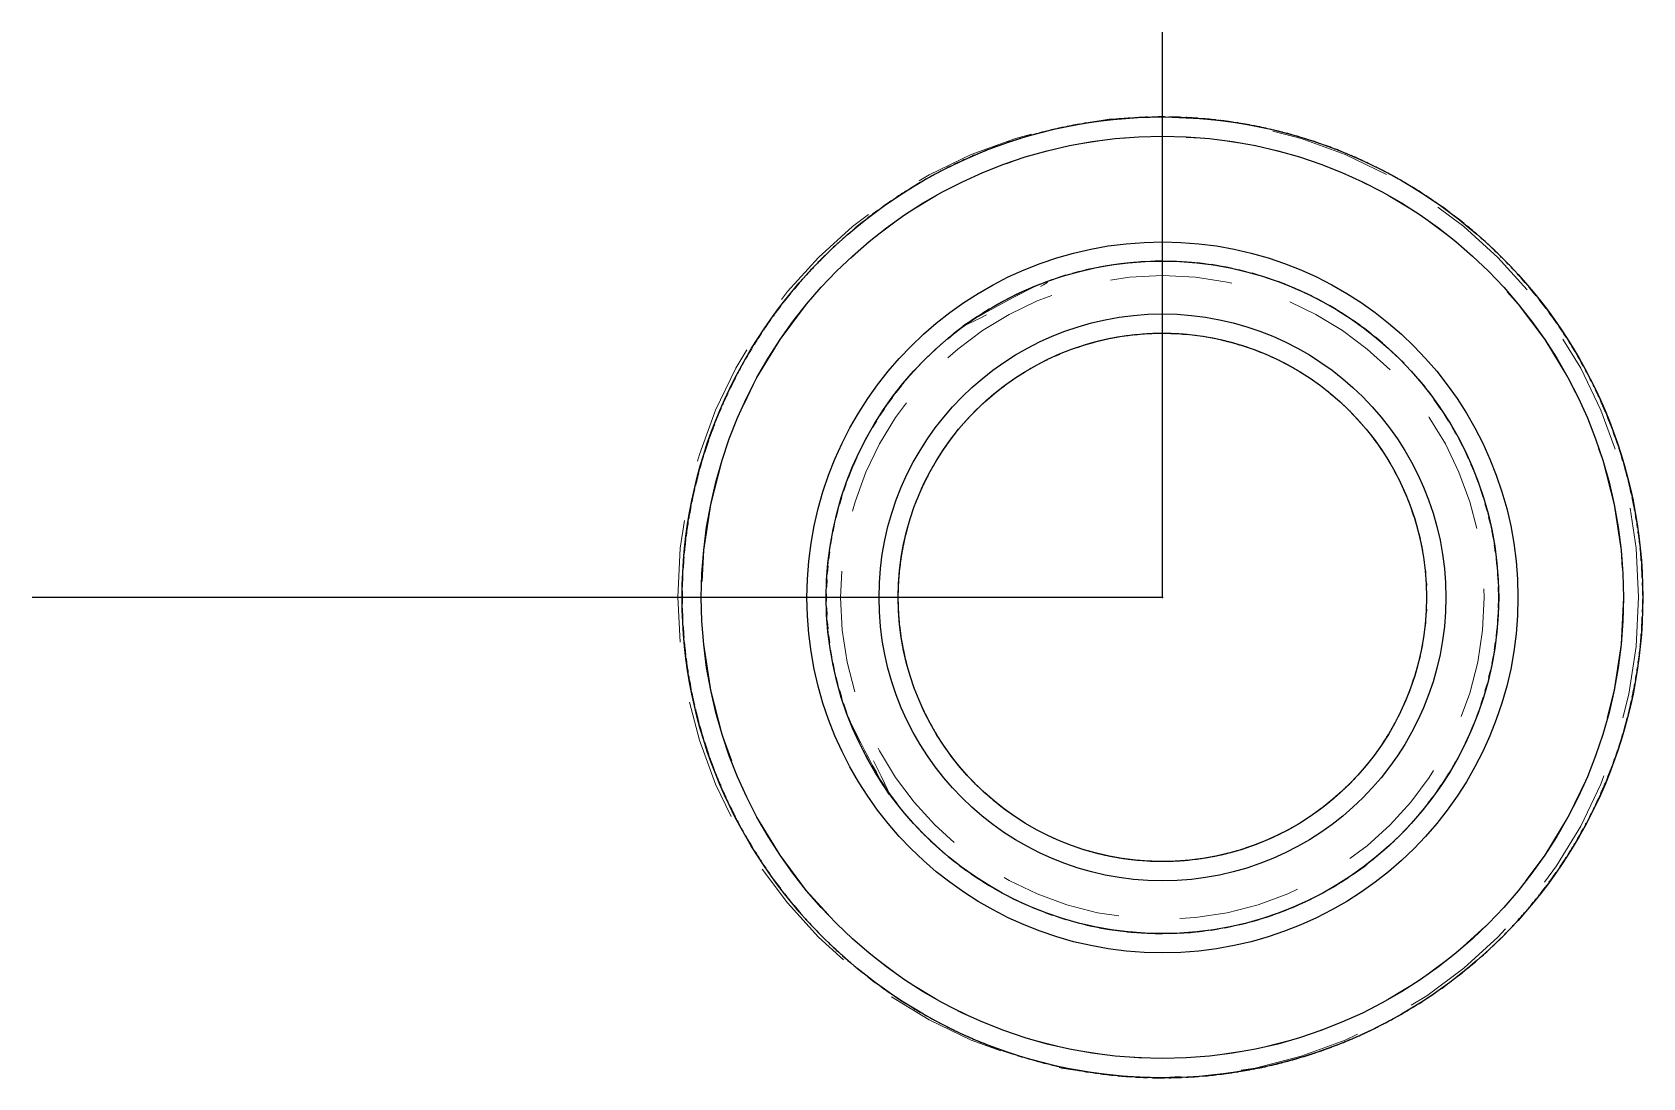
# Model space of a CAD drawing. Header units: millimetres. Extents: x -11.8 to 5, y -5 to 5.9.
import ezdxf

# ---------------------------------------------------------------- set-up
doc = ezdxf.new("R2010")
doc.units = ezdxf.units.MM
doc.header["$PDSIZE"] = -1
doc.linetypes.add('HIDDEN', pattern=[1.905, 1.27, -0.635])

msp = doc.modelspace()

# ---------------------------------------------------------------- linework, layer by layer
at = {"color": 7, "linetype": 'Continuous'}
for q in [(0, 5.882), (-11.765, 0)]:
    msp.add_line((0, 0), q, dxfattribs=at)
at = {"color": 7, "linetype": 'Continuous', "lineweight": 25}
for p, q in [((-0.864, 3.391), (-0.937, 3.371)), ((-0.722, 3.424), (-0.796, 3.408)), ((-0.579, 3.451), (-0.654, 3.438)), ((-0.435, 3.472), (-0.51, 3.462)), ((-0.29, 3.487), (-0.365, 3.48)), ((-0.144, 3.496), (-0.22, 3.492)), ((0.001, 3.499), (-0.074, 3.499)), ((0.147, 3.496), (0.071, 3.499)), ((0.293, 3.487), (0.217, 3.493)), ((0.438, 3.472), (0.362, 3.481)), ((0.582, 3.451), (0.507, 3.463)), ((0.725, 3.423), (0.651, 3.439)), ((0.867, 3.39), (0.793, 3.409)), ((1.008, 3.351), (0.934, 3.373)), ((-1.414, 3.201), (-1.484, 3.169)), ((-1.28, 3.257), (-1.351, 3.228)), ((-1.143, 3.308), (-1.215, 3.282)), ((-1.004, 3.352), (-1.077, 3.329)), ((1.146, 3.306), (1.074, 3.331)), ((1.283, 3.256), (1.212, 3.283)), ((1.418, 3.199), (1.347, 3.23)), ((-1.675, 3.073), (-1.744, 3.034)), ((-1.546, 3.14), (-1.616, 3.104)), ((1.55, 3.137), (1.48, 3.171)), ((1.68, 3.07), (1.611, 3.107)), ((1.807, 2.997), (1.739, 3.037)), ((-1.925, 2.923), (-1.992, 2.877)), ((-1.802, 3), (-1.87, 2.958)), ((1.931, 2.918), (1.864, 2.962)), ((2.053, 2.834), (1.986, 2.882)), ((-2.232, 2.695), (-2.174, 2.742)), ((-0.039, 2.749), (0.014, 2.75)), ((0.213, 2.741), (0.261, 2.737)), ((2.171, 2.744), (2.104, 2.797)), ((2.289, 2.647), (2.218, 2.707)), ((-2.488, 2.462), (-2.383, 2.563)), ((-2.351, 2.592), (-2.274, 2.66)), ((-1.113, 2.515), (-1.068, 2.533)), ((-0.889, 2.602), (-0.838, 2.619)), ((-0.772, 2.639), (-0.718, 2.654)), ((0.867, 2.61), (0.886, 2.603)), ((0.882, 2.604), (0.912, 2.594)), ((0.978, 2.57), (1.029, 2.55)), ((1.093, 2.523), (1.143, 2.501)), ((2.413, 2.534), (2.329, 2.612)), ((-2.498, 2.451), (-2.588, 2.356)), ((-1.227, 2.461), (-1.193, 2.477)), ((1.205, 2.472), (1.254, 2.447)), ((1.314, 2.415), (1.363, 2.388)), ((2.463, 2.486), (2.538, 2.41)), ((2.563, 2.382), (2.637, 2.302)), ((-2.721, 2.201), (-2.775, 2.133)), ((-2.621, 2.318), (-2.684, 2.247)), ((-1.69, 2.169), (-1.649, 2.2)), ((-1.587, 2.245), (-1.549, 2.272)), ((2.669, 2.263), (2.73, 2.19)), ((-2.812, 2.082), (-2.861, 2.016)), ((-1.88, 2.007), (-1.839, 2.044)), ((-1.787, 2.09), (-1.746, 2.124)), ((1.747, 2.123), (1.768, 2.106)), ((1.822, 2.059), (1.861, 2.025)), ((2.765, 2.145), (2.813, 2.082)), ((2.829, 2.06), (2.89, 1.974)), ((2.903, 1.956), (2.83, 2.06)), ((-2.898, 1.962), (-2.943, 1.895)), ((1.915, 1.973), (1.95, 1.939)), ((2.981, 1.833), (2.938, 1.901)), ((-3.052, 1.712), (-3.09, 1.643)), ((-2.977, 1.838), (-3.019, 1.771)), ((3.055, 1.707), (3.015, 1.776)), ((-3.121, 1.583), (-3.156, 1.513)), ((2.194, 1.658), (2.222, 1.619)), ((2.267, 1.557), (2.304, 1.501)), ((3.123, 1.579), (3.087, 1.648)), ((3.186, 1.447), (3.153, 1.517)), ((-3.184, 1.451), (-3.216, 1.381)), ((2.336, 1.452), (2.371, 1.392)), ((3.244, 1.313), (3.214, 1.384)), ((-3.294, 1.181), (-3.319, 1.108)), ((-3.242, 1.317), (-3.27, 1.246)), ((2.412, 1.319), (2.42, 1.304)), ((2.453, 1.243), (2.477, 1.193)), ((3.296, 1.177), (3.269, 1.249)), ((-3.34, 1.042), (-3.363, 0.969)), ((2.506, 1.131), (2.528, 1.08)), ((2.554, 1.018), (2.574, 0.966)), ((3.342, 1.039), (3.318, 1.112)), ((-3.381, 0.902), (-3.4, 0.829)), ((2.597, 0.902), (2.615, 0.849)), ((3.382, 0.899), (3.361, 0.973)), ((-3.416, 0.761), (-3.432, 0.686)), ((-2.655, 0.713), (-2.643, 0.758)), ((3.417, 0.758), (3.399, 0.832)), ((3.445, 0.615), (3.431, 0.689)), ((-3.444, 0.618), (-3.457, 0.543)), ((-2.71, 0.466), (-2.7, 0.52)), ((-2.697, 0.535), (-2.675, 0.639)), ((3.468, 0.471), (3.457, 0.546)), ((-3.467, 0.474), (-3.477, 0.398)), ((3.484, 0.326), (3.476, 0.401)), ((-3.495, 0.184), (-3.498, 0.108)), ((-3.484, 0.329), (-3.49, 0.253)), ((3.495, 0.181), (3.49, 0.256)), ((-3.499, 0.038), (-3.499, -0.038)), ((-3.498, -0.108), (-3.495, -0.184)), ((-3.49, -0.253), (-3.484, -0.329)), ((3.476, -0.401), (3.484, -0.326)), ((3.49, -0.256), (3.495, -0.181)), ((-3.477, -0.398), (-3.467, -0.474)), ((-2.7, -0.52), (-2.71, -0.466)), ((3.457, -0.546), (3.468, -0.471)), ((-3.457, -0.543), (-3.444, -0.618)), ((-2.675, -0.639), (-2.697, -0.535)), ((3.431, -0.689), (3.445, -0.615)), ((-3.432, -0.686), (-3.416, -0.761)), ((-3.4, -0.829), (-3.381, -0.902)), ((-2.647, -0.746), (-2.656, -0.71)), ((3.399, -0.832), (3.417, -0.758)), ((-3.363, -0.969), (-3.34, -1.042)), ((-2.554, -1.019), (-2.562, -0.998)), ((2.574, -0.966), (2.554, -1.018)), ((2.615, -0.849), (2.597, -0.902)), ((3.361, -0.973), (3.382, -0.899)), ((-3.319, -1.108), (-3.294, -1.181)), ((-2.499, -1.147), (-2.518, -1.106)), ((2.528, -1.08), (2.506, -1.131)), ((3.318, -1.112), (3.342, -1.039)), ((-3.27, -1.246), (-3.242, -1.317)), ((-2.442, -1.262), (-2.466, -1.217)), ((-2.382, -1.373), (-2.409, -1.327)), ((2.422, -1.301), (2.394, -1.352)), ((2.477, -1.193), (2.453, -1.243)), ((3.214, -1.384), (3.244, -1.313)), ((3.269, -1.249), (3.296, -1.177)), ((-3.216, -1.381), (-3.184, -1.451)), ((-2.317, -1.479), (-2.347, -1.433)), ((3.153, -1.517), (3.186, -1.447)), ((-3.156, -1.513), (-3.121, -1.583)), ((-3.09, -1.643), (-3.052, -1.712)), ((-2.248, -1.582), (-2.28, -1.537)), ((-2.162, -1.7), (-2.209, -1.638)), ((2.28, -1.537), (2.264, -1.561)), ((3.087, -1.648), (3.123, -1.579)), ((-3.019, -1.771), (-2.977, -1.838)), ((2.938, -1.901), (2.981, -1.833)), ((3.015, -1.776), (3.055, -1.707)), ((-2.943, -1.895), (-2.898, -1.962)), ((2.856, -2.023), (2.903, -1.956)), ((-2.719, -2.203), (-2.766, -2.144)), ((2.767, -2.142), (2.819, -2.075)), ((-2.618, -2.321), (-2.684, -2.246)), ((1.664, -2.189), (1.599, -2.237)), ((2.554, -2.392), (2.636, -2.302)), ((2.672, -2.259), (2.73, -2.19)), ((-2.496, -2.453), (-2.588, -2.356)), ((-2.445, -2.503), (-2.482, -2.468)), ((-2.445, -2.503), (-2.383, -2.563)), ((1.143, -2.501), (1.093, -2.523)), ((1.254, -2.447), (1.205, -2.472)), ((1.363, -2.388), (1.314, -2.415)), ((2.467, -2.482), (2.436, -2.513)), ((2.467, -2.482), (2.539, -2.409)), ((-2.349, -2.594), (-2.274, -2.66)), ((-0.838, -2.619), (-0.889, -2.602)), ((-0.718, -2.654), (-0.772, -2.639)), ((0.912, -2.594), (0.862, -2.611)), ((1.029, -2.55), (0.978, -2.57)), ((2.292, -2.644), (2.218, -2.707)), ((2.415, -2.533), (2.329, -2.612)), ((-2.23, -2.697), (-2.162, -2.753)), ((-2.112, -2.79), (-2.045, -2.84)), ((0.014, -2.75), (-0.039, -2.749)), ((0.261, -2.737), (0.213, -2.741)), ((2.174, -2.742), (2.113, -2.79)), ((-1.992, -2.877), (-1.925, -2.923)), ((-1.87, -2.958), (-1.802, -3)), ((1.739, -3.037), (1.807, -2.997)), ((1.864, -2.962), (1.931, -2.918)), ((-1.744, -3.034), (-1.675, -3.073)), ((-1.616, -3.104), (-1.546, -3.14)), ((-1.484, -3.169), (-1.414, -3.201)), ((1.48, -3.171), (1.55, -3.137)), ((1.611, -3.107), (1.68, -3.07)), ((-1.351, -3.228), (-1.28, -3.257)), ((-1.215, -3.282), (-1.143, -3.308)), ((-1.077, -3.329), (-1.004, -3.352)), ((0.934, -3.373), (1.008, -3.351)), ((1.074, -3.331), (1.146, -3.306)), ((1.212, -3.283), (1.283, -3.256)), ((1.347, -3.23), (1.418, -3.199)), ((-0.937, -3.371), (-0.864, -3.391)), ((-0.796, -3.408), (-0.722, -3.424)), ((-0.654, -3.438), (-0.551, -3.456)), ((-0.551, -3.456), (-0.435, -3.472)), ((-0.365, -3.48), (-0.29, -3.487)), ((-0.22, -3.492), (-0.144, -3.496)), ((-0.074, -3.499), (0.001, -3.499)), ((0.071, -3.499), (0.147, -3.496)), ((0.217, -3.493), (0.293, -3.487)), ((0.362, -3.481), (0.438, -3.472)), ((0.507, -3.463), (0.582, -3.451)), ((0.651, -3.439), (0.725, -3.423)), ((0.793, -3.409), (0.867, -3.39))]:
    msp.add_line(p, q, dxfattribs=at)
at = {"color": 7, "linetype": 'HIDDEN', "lineweight": 18}
for p, q in [((0.886, 2.603), (0.882, 2.604)), ((-2.488, 2.462), (-2.488, 2.462)), ((-0.155, -4.997), (-0.133, -4.998)), ((-0.133, -4.998), (-0.111, -4.998))]:
    msp.add_line(p, q, dxfattribs=at)
at = {"color": 7, "linetype": 'HIDDEN', "lineweight": 18, "flags": 128}
for points in [[(-0.937, 3.371), (-0.983, 3.359), (-1.004, 3.352)], [(-0.796, 3.408), (-0.84, 3.398), (-0.864, 3.391)], [(-0.654, 3.438), (-0.696, 3.43), (-0.722, 3.424)], [(-0.51, 3.462), (-0.551, 3.456), (-0.579, 3.451)], [(-0.365, 3.48), (-0.405, 3.476), (-0.435, 3.472)], [(-0.22, 3.492), (-0.258, 3.49), (-0.29, 3.487)], [(-0.074, 3.499), (-0.111, 3.498), (-0.144, 3.496)], [(0.071, 3.499), (0.037, 3.5), (0.001, 3.499)], [(0.217, 3.493), (0.184, 3.495), (0.147, 3.496)], [(0.362, 3.481), (0.332, 3.484), (0.293, 3.487)], [(0.507, 3.463), (0.478, 3.467), (0.438, 3.472)], [(0.651, 3.439), (0.624, 3.444), (0.582, 3.451)], [(0.793, 3.409), (0.769, 3.415), (0.725, 3.423)], [(0.934, 3.373), (0.912, 3.379), (0.867, 3.39)], [(-1.351, 3.228), (-1.399, 3.208), (-1.414, 3.201)], [(-1.215, 3.282), (-1.262, 3.264), (-1.28, 3.257)], [(-1.077, 3.329), (-1.124, 3.315), (-1.143, 3.308)], [(1.074, 3.331), (1.053, 3.338), (1.008, 3.351)], [(1.212, 3.283), (1.193, 3.29), (1.146, 3.306)], [(1.347, 3.23), (1.331, 3.237), (1.283, 3.256)], [(1.48, 3.171), (1.466, 3.178), (1.418, 3.199)], [(-1.744, 3.034), (-1.792, 3.006), (-1.802, 3)], [(-1.616, 3.104), (-1.664, 3.079), (-1.675, 3.073)], [(-1.484, 3.169), (-1.533, 3.146), (-1.546, 3.14)], [(1.611, 3.107), (1.599, 3.113), (1.55, 3.137)], [(1.739, 3.037), (1.729, 3.043), (1.68, 3.07)], [(-1.992, 2.877), (-2.039, 2.845), (-2.045, 2.84)], [(-1.87, 2.958), (-1.918, 2.928), (-1.925, 2.923)], [(1.864, 2.962), (1.855, 2.968), (1.807, 2.997)], [(1.986, 2.882), (1.979, 2.887), (1.931, 2.918)], [(-0.598, 2.684), (-0.562, 2.692), (-0.532, 2.698)], [(-0.477, 2.708), (-0.445, 2.714), (-0.41, 2.719)], [(-0.355, 2.727), (-0.327, 2.73), (-0.287, 2.734)], [(-0.232, 2.74), (-0.208, 2.742), (-0.164, 2.745)], [(-0.109, 2.747), (-0.089, 2.749), (-0.039, 2.749)], [(0.014, 2.75), (0.03, 2.75), (0.086, 2.748)], [(0.138, 2.746), (0.149, 2.746), (0.213, 2.741)], [(2.104, 2.797), (2.099, 2.801), (2.053, 2.834)], [(2.218, 2.707), (2.215, 2.71), (2.171, 2.744)], [(-0.718, 2.654), (-0.678, 2.665), (-0.652, 2.671)], [(0.912, 2.594), (0.962, 2.576), (0.978, 2.57)], [(1.029, 2.55), (1.073, 2.532), (1.093, 2.523)], [(2.329, 2.612), (2.327, 2.614), (2.289, 2.647)], [(2.463, 2.486), (2.435, 2.514), (2.413, 2.534)], [(-2.588, 2.356), (-2.589, 2.355), (-2.621, 2.318)], [(1.143, 2.501), (1.182, 2.483), (1.205, 2.472)], [(-2.684, 2.247), (-2.686, 2.243), (-2.721, 2.201)], [(-1.549, 2.272), (-1.543, 2.276), (-1.486, 2.313), (-1.485, 2.314)], [(-2.861, 2.016), (-2.866, 2.009), (-2.898, 1.962)], [(-2.775, 2.133), (-2.779, 2.128), (-2.812, 2.082)], [(2.83, 2.06), (2.823, 2.069), (2.813, 2.082)], [(-2.943, 1.895), (-2.948, 1.887), (-2.977, 1.838)], [(2.938, 1.901), (2.908, 1.948), (2.903, 1.956)], [(-3.019, 1.771), (-3.025, 1.761), (-3.052, 1.712)], [(3.015, 1.776), (2.987, 1.824), (2.981, 1.833)], [(3.087, 1.648), (3.061, 1.696), (3.055, 1.707)], [(-3.156, 1.513), (-3.162, 1.5), (-3.184, 1.451)], [(-3.09, 1.643), (-3.096, 1.632), (-3.121, 1.583)], [(3.153, 1.517), (3.13, 1.566), (3.123, 1.579)], [(-3.216, 1.381), (-3.223, 1.365), (-3.242, 1.317)], [(3.214, 1.384), (3.193, 1.433), (3.186, 1.447)], [(-3.27, 1.246), (-3.278, 1.228), (-3.294, 1.181)], [(2.42, 1.304), (2.443, 1.262), (2.453, 1.243)], [(3.269, 1.249), (3.251, 1.297), (3.244, 1.313)], [(3.318, 1.112), (3.303, 1.158), (3.296, 1.177)], [(-3.319, 1.108), (-3.326, 1.089), (-3.34, 1.042)], [(3.361, 0.973), (3.349, 1.018), (3.342, 1.039)], [(-3.363, 0.969), (-3.369, 0.947), (-3.381, 0.902)], [(2.574, 0.966), (2.586, 0.934), (2.597, 0.902)], [(2.615, 0.849), (2.624, 0.821), (2.635, 0.784)], [(3.399, 0.832), (3.389, 0.876), (3.382, 0.899)], [(-3.432, 0.686), (-3.437, 0.66), (-3.444, 0.618)], [(-3.4, 0.829), (-3.406, 0.804), (-3.416, 0.761)], [(-2.675, 0.639), (-2.672, 0.649), (-2.655, 0.713)], [(2.651, 0.731), (2.658, 0.707), (2.668, 0.665)], [(3.431, 0.689), (3.422, 0.733), (3.417, 0.758)], [(-3.457, 0.543), (-3.462, 0.515), (-3.467, 0.474)], [(2.681, 0.611), (2.686, 0.591), (2.695, 0.543)], [(3.457, 0.546), (3.45, 0.588), (3.445, 0.615)], [(-3.477, 0.398), (-3.481, 0.368), (-3.484, 0.329)], [(-2.736, 0.274), (-2.734, 0.297), (-2.728, 0.343)], [(-2.721, 0.397), (-2.718, 0.415), (-2.71, 0.466)], [(2.706, 0.49), (2.709, 0.474), (2.717, 0.42)], [(2.725, 0.369), (2.727, 0.356), (2.734, 0.295)], [(3.476, 0.401), (3.472, 0.442), (3.468, 0.471)], [(-3.49, 0.253), (-3.493, 0.221), (-3.495, 0.184)], [(-2.745, 0.151), (-2.744, 0.179), (-2.741, 0.219)], [(2.739, 0.246), (2.74, 0.238), (2.744, 0.164)], [(3.49, 0.256), (3.488, 0.295), (3.484, 0.326)], [(3.498, 0.111), (3.497, 0.148), (3.495, 0.181)], [(-3.498, 0.108), (-3.499, 0.074), (-3.499, 0.038)], [(-2.749, 0.05), (-2.749, 0.06), (-2.748, 0.096)], [(2.747, 0.123), (2.747, 0.119), (2.748, 0.084)], [(-3.499, -0.038), (-3.499, -0.074), (-3.498, -0.108)], [(-2.748, -0.096), (-2.749, -0.06), (-2.749, -0.05)], [(-2.741, -0.219), (-2.744, -0.179), (-2.745, -0.151)], [(2.744, -0.164), (2.74, -0.238), (2.739, -0.246)], [(2.748, -0.084), (2.747, -0.119), (2.747, -0.123)], [(3.495, -0.181), (3.497, -0.148), (3.498, -0.111)], [(-3.495, -0.184), (-3.493, -0.221), (-3.49, -0.253)], [(-3.484, -0.329), (-3.481, -0.368), (-3.477, -0.398)], [(-2.728, -0.343), (-2.734, -0.297), (-2.736, -0.274)], [(2.734, -0.295), (2.727, -0.356), (2.725, -0.369)], [(3.484, -0.326), (3.488, -0.295), (3.49, -0.256)], [(-3.467, -0.474), (-3.462, -0.515), (-3.457, -0.543)], [(-2.71, -0.466), (-2.718, -0.415), (-2.721, -0.397)], [(2.717, -0.42), (2.709, -0.474), (2.706, -0.49)], [(3.468, -0.471), (3.472, -0.442), (3.476, -0.401)], [(-3.444, -0.618), (-3.437, -0.66), (-3.432, -0.686)], [(-2.656, -0.71), (-2.672, -0.648), (-2.675, -0.639)], [(2.668, -0.665), (2.658, -0.707), (2.651, -0.731)], [(2.695, -0.543), (2.686, -0.591), (2.681, -0.611)], [(3.445, -0.615), (3.45, -0.588), (3.457, -0.546)], [(-3.416, -0.761), (-3.406, -0.804), (-3.4, -0.829)], [(2.635, -0.784), (2.624, -0.821), (2.615, -0.849)], [(3.382, -0.899), (3.389, -0.876), (3.399, -0.832)], [(3.417, -0.758), (3.422, -0.733), (3.431, -0.689)], [(-3.381, -0.902), (-3.369, -0.947), (-3.363, -0.969)], [(2.597, -0.902), (2.586, -0.934), (2.574, -0.966)], [(3.342, -1.039), (3.349, -1.018), (3.361, -0.973)], [(-3.34, -1.042), (-3.326, -1.089), (-3.319, -1.108)], [(-2.518, -1.106), (-2.52, -1.1), (-2.553, -1.022), (-2.554, -1.019)], [(-2.466, -1.217), (-2.47, -1.208), (-2.499, -1.147)], [(3.296, -1.177), (3.303, -1.158), (3.318, -1.112)], [(-3.294, -1.181), (-3.278, -1.228), (-3.27, -1.246)], [(-3.242, -1.317), (-3.223, -1.365), (-3.216, -1.381)], [(-2.409, -1.327), (-2.416, -1.314), (-2.442, -1.262)], [(2.453, -1.243), (2.444, -1.26), (2.422, -1.301)], [(3.244, -1.313), (3.251, -1.297), (3.269, -1.249)], [(-3.184, -1.451), (-3.162, -1.5), (-3.156, -1.513)], [(2.322, -1.473), (2.313, -1.487), (2.28, -1.537)], [(3.186, -1.447), (3.193, -1.433), (3.214, -1.384)], [(-3.121, -1.583), (-3.096, -1.632), (-3.09, -1.643)], [(2.182, -1.674), (2.161, -1.7), (2.122, -1.748)], [(3.055, -1.707), (3.061, -1.696), (3.087, -1.648)], [(3.123, -1.579), (3.13, -1.566), (3.153, -1.517)], [(-3.052, -1.712), (-3.025, -1.761), (-3.019, -1.771)], [(-2.977, -1.838), (-2.948, -1.887), (-2.943, -1.895)], [(2.981, -1.833), (2.987, -1.824), (3.015, -1.776)], [(-2.898, -1.962), (-2.866, -2.009), (-2.861, -2.016)], [(2.903, -1.956), (2.908, -1.948), (2.938, -1.901)], [(2.73, -2.19), (2.733, -2.186), (2.767, -2.142)], [(2.819, -2.075), (2.823, -2.069), (2.856, -2.023)], [(2.636, -2.302), (2.639, -2.3), (2.672, -2.259)], [(-1.129, -2.508), (-1.142, -2.501), (-1.223, -2.463)], [(1.205, -2.472), (1.182, -2.483), (1.143, -2.501)], [(-2.383, -2.563), (-2.382, -2.564), (-2.349, -2.594)], [(-2.274, -2.66), (-2.272, -2.663), (-2.23, -2.697)], [(-0.652, -2.671), (-0.678, -2.665), (-0.718, -2.654)], [(0.744, -2.647), (0.736, -2.65), (0.667, -2.667)], [(0.862, -2.611), (0.85, -2.615), (0.792, -2.633)], [(0.978, -2.57), (0.962, -2.576), (0.912, -2.594)], [(1.093, -2.523), (1.073, -2.532), (1.029, -2.55)], [(-2.162, -2.753), (-2.157, -2.756), (-2.112, -2.79)], [(-2.045, -2.84), (-2.039, -2.845), (-1.992, -2.877)], [(-0.532, -2.698), (-0.562, -2.692), (-0.598, -2.684)], [(-0.41, -2.719), (-0.445, -2.714), (-0.477, -2.708)], [(-0.287, -2.734), (-0.327, -2.73), (-0.355, -2.727)], [(-0.164, -2.745), (-0.208, -2.742), (-0.232, -2.74)], [(-0.039, -2.749), (-0.089, -2.749), (-0.109, -2.747)], [(0.086, -2.748), (0.03, -2.75), (0.014, -2.75)], [(0.213, -2.741), (0.149, -2.746), (0.138, -2.746)], [(-1.925, -2.923), (-1.918, -2.928), (-1.87, -2.958)], [(-1.802, -3), (-1.792, -3.006), (-1.744, -3.034)], [(1.807, -2.997), (1.855, -2.968), (1.864, -2.962)], [(1.931, -2.918), (1.979, -2.887), (1.986, -2.882)], [(-1.675, -3.073), (-1.664, -3.079), (-1.616, -3.104)], [(-1.546, -3.14), (-1.533, -3.146), (-1.484, -3.169)], [(1.418, -3.199), (1.466, -3.178), (1.48, -3.171)], [(1.55, -3.137), (1.599, -3.113), (1.611, -3.107)], [(1.68, -3.07), (1.729, -3.043), (1.739, -3.037)], [(-1.414, -3.201), (-1.399, -3.208), (-1.351, -3.228)], [(-1.28, -3.257), (-1.262, -3.264), (-1.215, -3.282)], [(-1.143, -3.308), (-1.124, -3.315), (-1.077, -3.329)], [(-1.004, -3.352), (-0.983, -3.359), (-0.937, -3.371)], [(1.008, -3.351), (1.053, -3.338), (1.074, -3.331)], [(1.146, -3.306), (1.193, -3.29), (1.212, -3.283)], [(1.283, -3.256), (1.331, -3.237), (1.347, -3.23)], [(-0.864, -3.391), (-0.84, -3.398), (-0.796, -3.408)], [(-0.722, -3.424), (-0.696, -3.43), (-0.654, -3.438)], [(-0.435, -3.472), (-0.405, -3.476), (-0.365, -3.48)], [(-0.29, -3.487), (-0.258, -3.49), (-0.22, -3.492)], [(-0.144, -3.496), (-0.111, -3.498), (-0.074, -3.499)], [(0.001, -3.499), (0.037, -3.5), (0.071, -3.499)], [(0.147, -3.496), (0.184, -3.495), (0.217, -3.493)], [(0.293, -3.487), (0.332, -3.484), (0.362, -3.481)], [(0.438, -3.472), (0.478, -3.467), (0.507, -3.463)], [(0.582, -3.451), (0.624, -3.444), (0.651, -3.439)], [(0.725, -3.423), (0.769, -3.415), (0.793, -3.409)], [(0.867, -3.39), (0.912, -3.379), (0.934, -3.373)]]:
    msp.add_lwpolyline(points, dxfattribs=at)
at = {"color": 7, "linetype": 'Continuous', "lineweight": 25, "flags": 128}
for points in [[(-2.045, 2.84), (-2.157, 2.756), (-2.174, 2.742)], [(-0.652, 2.671), (-0.648, 2.672), (-0.598, 2.684)], [(-0.532, 2.698), (-0.52, 2.7), (-0.477, 2.708)], [(-0.41, 2.719), (-0.391, 2.721), (-0.355, 2.727)], [(-0.287, 2.734), (-0.261, 2.737), (-0.232, 2.74)], [(-0.164, 2.745), (-0.131, 2.746), (-0.109, 2.747)], [(0.086, 2.748), (0.131, 2.747), (0.138, 2.746)], [(2.635, 0.784), (2.638, 0.775), (2.651, 0.731)], [(2.668, 0.665), (2.672, 0.648), (2.681, 0.611)], [(2.695, 0.543), (2.7, 0.52), (2.706, 0.49)], [(-2.728, 0.343), (-2.722, 0.391), (-2.721, 0.397)], [(2.717, 0.42), (2.721, 0.391), (2.725, 0.369)], [(-2.741, 0.219), (-2.737, 0.261), (-2.736, 0.274)], [(2.734, 0.295), (2.737, 0.261), (2.739, 0.246)], [(-2.748, 0.096), (-2.746, 0.131), (-2.745, 0.151)], [(2.744, 0.164), (2.747, 0.131), (2.747, 0.123)], [(3.498, -0.111), (3.5, 0), (3.498, 0.111)], [(-2.745, -0.151), (-2.746, -0.131), (-2.748, -0.096)], [(2.747, -0.123), (2.747, -0.131), (2.744, -0.164)], [(-2.736, -0.274), (-2.737, -0.261), (-2.741, -0.219)], [(2.739, -0.246), (2.737, -0.261), (2.734, -0.295)], [(-2.721, -0.397), (-2.722, -0.391), (-2.728, -0.343)], [(2.706, -0.49), (2.7, -0.52), (2.695, -0.543)], [(2.725, -0.369), (2.721, -0.391), (2.717, -0.42)], [(2.681, -0.611), (2.672, -0.648), (2.668, -0.665)], [(2.651, -0.731), (2.638, -0.775), (2.635, -0.784)], [(-2.861, -2.016), (-2.779, -2.128), (-2.766, -2.144)], [(-0.598, -2.684), (-0.648, -2.672), (-0.652, -2.671)], [(0.667, -2.667), (0.648, -2.672), (0.625, -2.678)], [(0.792, -2.633), (0.775, -2.638), (0.744, -2.647)], [(-0.477, -2.708), (-0.52, -2.7), (-0.532, -2.698)], [(-0.355, -2.727), (-0.391, -2.721), (-0.41, -2.719)], [(-0.232, -2.74), (-0.261, -2.737), (-0.287, -2.734)], [(-0.109, -2.747), (-0.131, -2.746), (-0.164, -2.745)], [(0.138, -2.746), (0.131, -2.747), (0.086, -2.748)], [(1.986, -2.882), (2.099, -2.801), (2.113, -2.79)]]:
    msp.add_lwpolyline(points, dxfattribs=at)
at = {"color": 7, "linetype": 'HIDDEN', "lineweight": 18}
for centre, radius in [((-0.044, 0.001), 5.001), ((0, 0), 4.8), ((0, 0), 3.35)]:
    msp.add_circle(centre, radius, dxfattribs=at)
at = {"color": 7, "linetype": 'Continuous', "lineweight": 25}
for radius in [5, 4.8, 3.7, 3.5, 2.95, 2.75]:
    msp.add_circle((0, 0), radius, dxfattribs=at)
at = {"color": 7, "linetype": 'HIDDEN', "lineweight": 18}
for centre, radius, start, end in [((-0.001, 0.005), 2.745, 71.2348, 84.4038), ((-0.057, 0.121), 2.617, 108.5345, 121.7763), ((-0.522, 1.716), 0.956, 105.1406, 109.2713), ((0.729, 1.377), 1.192, 60.5763, 63.8355), ((0.166, 0.241), 2.458, 49.9572, 60.845), ((0.21, -0.318), 3.13, 125.0383, 126.4323), ((-0.839, 0.947), 1.485, 129.6833, 132.3755), ((-0.447, 0.543), 2.047, 127.3763, 129.3883), ((0.798, 0.937), 1.519, 47.626, 50.3152), ((0.314, 0.35), 2.28, 45.3826, 47.2644), ((-0.005, 0.002), 2.744, 133.0801, 164.0062), ((-0.426, -0.38), 3.32, 43.1524, 44.3136), ((-56.062, -48.666), 76.988, 40.91616, 40.99323), ((0.087, 0.061), 2.644, 28.4091, 39.6514), ((1.666, 0.775), 0.912, 23.0022, 27.2919), ((1.579, 0.651), 1.042, 20.6349, 24.3652), ((-0.001, 0), 3.501, 318.8521, 359.1873), ((-0.017, -0.001), 2.733, 185.2783, 195.8097), ((-0.579, -0.196), 2.139, 194.9085, 202.0259), ((1.666, -0.775), 0.912, 332.7081, 336.9978), ((1.579, -0.651), 1.042, 335.6348, 339.3651), ((-0.721, -0.437), 1.906, 209.3873, 211.4951), ((-1.074, -0.71), 1.463, 211.74, 214.4365), ((0.648, -0.392), 1.992, 327.3358, 331.215), ((-1.279, -0.927), 1.17, 214.0672, 217.4034), ((-0.47, 0.35), 3.336, 323.3717, 325.0635), ((0.005, 0.005), 2.757, 218.249, 243.1742), ((0.004, -0.003), 2.745, 299.6779, 320.2728), ((-0.127, -0.316), 2.41, 245.5717, 251.5533), ((0.729, -1.377), 1.192, 296.1645, 299.4237), ((-0.522, -1.716), 0.956, 250.7287, 254.8594), ((0.027, -0.169), 2.579, 275.3224, 283.4017)]:
    msp.add_arc(centre, radius, start, end, dxfattribs=at)
for points, knots in [([(-1.165, 4.862), (-1.172, 4.86), (-1.187, 4.857), (-1.201, 4.853), (-1.208, 4.852)], [0, 0, 0, 0, 0.500285, 1, 1, 1, 1]), ([(-0.992, 4.9), (-0.999, 4.899), (-1.013, 4.896), (-1.028, 4.893), (-1.035, 4.891)], [0, 0, 0, 0, 0.500227, 1, 1, 1, 1]), ([(-0.817, 4.932), (-0.825, 4.931), (-0.839, 4.929), (-0.853, 4.926), (-0.861, 4.925)], [0, 0, 0, 0, 0.500078, 1, 1, 1, 1]), ([(-0.642, 4.958), (-0.649, 4.957), (-0.664, 4.955), (-0.678, 4.953), (-0.685, 4.952)], [0, 0, 0, 0, 0.499947, 1, 1, 1, 1]), ([(-0.465, 4.978), (-0.473, 4.977), (-0.487, 4.976), (-0.502, 4.974), (-0.509, 4.974)], [0, 0, 0, 0, 0.4998383, 1, 1, 1, 1]), ([(-0.288, 4.991), (-0.296, 4.991), (-0.31, 4.99), (-0.325, 4.989), (-0.332, 4.989)], [0, 0, 0, 0, 0.499601, 1, 1, 1, 1]), ([(-0.111, 4.998), (-0.118, 4.998), (-0.133, 4.998), (-0.148, 4.997), (-0.155, 4.997)], [0, 0, 0, 0, 0.5001427, 1, 1, 1, 1]), ([(0.066, 4.999), (0.059, 4.999), (0.044, 4.999), (0.03, 5), (0.022, 5)], [0, 0, 0, 0, 0.500626, 1, 1, 1, 1]), ([(0.244, 4.994), (0.236, 4.994), (0.222, 4.995), (0.207, 4.995), (0.2, 4.996)], [0, 0, 0, 0, 0.500489, 1, 1, 1, 1]), ([(0.421, 4.982), (0.414, 4.983), (0.399, 4.984), (0.384, 4.985), (0.377, 4.985)], [0, 0, 0, 0, 0.499586, 1, 1, 1, 1]), ([(0.597, 4.964), (0.59, 4.965), (0.576, 4.966), (0.561, 4.968), (0.554, 4.969)], [0, 0, 0, 0, 0.5001838, 1, 1, 1, 1]), ([(0.773, 4.94), (0.766, 4.941), (0.751, 4.943), (0.737, 4.945), (0.73, 4.946)], [0, 0, 0, 0, 0.499913, 1, 1, 1, 1]), ([(0.948, 4.909), (0.941, 4.91), (0.926, 4.913), (0.912, 4.916), (0.905, 4.917)], [0, 0, 0, 0, 0.499795, 1, 1, 1, 1]), ([(1.122, 4.872), (1.114, 4.874), (1.1, 4.877), (1.086, 4.88), (1.079, 4.882)], [0, 0, 0, 0, 0.499733, 1, 1, 1, 1]), ([(-1.675, 4.711), (-1.682, 4.708), (-1.696, 4.703), (-1.71, 4.698), (-1.717, 4.696)], [0, 0, 0, 0, 0.499772, 1, 1, 1, 1]), ([(-1.507, 4.767), (-1.514, 4.765), (-1.528, 4.76), (-1.542, 4.756), (-1.549, 4.754)], [0, 0, 0, 0, 0.499846, 1, 1, 1, 1]), ([(-1.337, 4.818), (-1.344, 4.816), (-1.358, 4.812), (-1.372, 4.808), (-1.379, 4.806)], [0, 0, 0, 0, 0.5004382, 1, 1, 1, 1]), ([(1.294, 4.829), (1.287, 4.831), (1.273, 4.835), (1.258, 4.839), (1.251, 4.841)], [0, 0, 0, 0, 0.4996165, 1, 1, 1, 1]), ([(1.464, 4.78), (1.457, 4.783), (1.443, 4.787), (1.429, 4.791), (1.422, 4.793)], [0, 0, 0, 0, 0.500225, 1, 1, 1, 1]), ([(1.633, 4.725), (1.626, 4.728), (1.612, 4.733), (1.598, 4.737), (1.591, 4.74)], [0, 0, 0, 0, 0.498904, 1, 1, 1, 1]), ([(-2.005, 4.58), (-2.012, 4.577), (-2.025, 4.571), (-2.039, 4.565), (-2.046, 4.562)], [0, 0, 0, 0, 0.499834, 1, 1, 1, 1]), ([(-1.841, 4.648), (-1.848, 4.645), (-1.862, 4.64), (-1.876, 4.635), (-1.882, 4.632)], [0, 0, 0, 0, 0.499825, 1, 1, 1, 1]), ([(1.8, 4.664), (1.793, 4.667), (1.779, 4.672), (1.766, 4.678), (1.759, 4.68)], [0, 0, 0, 0, 0.500215, 1, 1, 1, 1]), ([(1.964, 4.598), (1.957, 4.6), (1.944, 4.606), (1.93, 4.612), (1.924, 4.615)], [0, 0, 0, 0, 0.500838, 1, 1, 1, 1]), ([(2.126, 4.525), (2.12, 4.528), (2.106, 4.534), (2.093, 4.54), (2.086, 4.544)], [0, 0, 0, 0, 0.499643, 1, 1, 1, 1]), ([(-2.325, 4.426), (-2.332, 4.423), (-2.345, 4.416), (-2.358, 4.409), (-2.364, 4.405)], [0, 0, 0, 0, 0.500152, 1, 1, 1, 1]), ([(-2.167, 4.506), (-2.173, 4.503), (-2.186, 4.496), (-2.2, 4.49), (-2.206, 4.487)], [0, 0, 0, 0, 0.499571, 1, 1, 1, 1]), ([(2.285, 4.447), (2.279, 4.45), (2.266, 4.457), (2.253, 4.463), (2.246, 4.467)], [0, 0, 0, 0, 0.500362, 1, 1, 1, 1]), ([(2.442, 4.363), (2.435, 4.366), (2.423, 4.373), (2.41, 4.381), (2.403, 4.384)], [0, 0, 0, 0, 0.500486, 1, 1, 1, 1]), ([(-2.633, 4.25), (-2.639, 4.246), (-2.652, 4.238), (-2.664, 4.231), (-2.671, 4.227)], [0, 0, 0, 0, 0.499908, 1, 1, 1, 1]), ([(-2.481, 4.341), (-2.487, 4.337), (-2.5, 4.33), (-2.513, 4.322), (-2.519, 4.319)], [0, 0, 0, 0, 0.50061, 1, 1, 1, 1]), ([(2.595, 4.273), (2.589, 4.277), (2.576, 4.285), (2.564, 4.292), (2.557, 4.296)], [0, 0, 0, 0, 0.500029, 1, 1, 1, 1]), ([(2.745, 4.179), (2.739, 4.183), (2.727, 4.191), (2.714, 4.199), (2.708, 4.203)], [0, 0, 0, 0, 0.499581, 1, 1, 1, 1]), ([(-2.928, 4.053), (-2.934, 4.048), (-2.946, 4.04), (-2.958, 4.031), (-2.964, 4.027)], [0, 0, 0, 0, 0.499853, 1, 1, 1, 1]), ([(-2.782, 4.154), (-2.788, 4.15), (-2.801, 4.142), (-2.813, 4.133), (-2.819, 4.129)], [0, 0, 0, 0, 0.499592, 1, 1, 1, 1]), ([(2.892, 4.079), (2.886, 4.083), (2.874, 4.091), (2.862, 4.1), (2.856, 4.104)], [0, 0, 0, 0, 0.499862, 1, 1, 1, 1]), ([(-3.07, 3.946), (-3.076, 3.942), (-3.087, 3.932), (-3.099, 3.923), (-3.105, 3.919)], [0, 0, 0, 0, 0.500174, 1, 1, 1, 1]), ([(3.035, 3.973), (3.029, 3.978), (3.017, 3.987), (3.005, 3.995), (3, 4)], [0, 0, 0, 0, 0.5001224, 1, 1, 1, 1]), ([(3.174, 3.863), (3.168, 3.868), (3.157, 3.877), (3.145, 3.886), (3.14, 3.891)], [0, 0, 0, 0, 0.500091, 1, 1, 1, 1]), ([(-3.342, 3.718), (-3.348, 3.713), (-3.359, 3.704), (-3.369, 3.694), (-3.375, 3.689)], [0, 0, 0, 0, 0.500086, 1, 1, 1, 1]), ([(-3.208, 3.835), (-3.214, 3.83), (-3.225, 3.82), (-3.236, 3.811), (-3.242, 3.806)], [0, 0, 0, 0, 0.500116, 1, 1, 1, 1]), ([(3.309, 3.748), (3.303, 3.753), (3.292, 3.763), (3.281, 3.772), (3.276, 3.777)], [0, 0, 0, 0, 0.5001192, 1, 1, 1, 1]), ([(-3.472, 3.597), (-3.477, 3.592), (-3.488, 3.582), (-3.498, 3.572), (-3.504, 3.567)], [0, 0, 0, 0, 0.5001, 1, 1, 1, 1]), ([(3.44, 3.628), (3.434, 3.633), (3.424, 3.643), (3.413, 3.653), (3.408, 3.658)], [0, 0, 0, 0, 0.4996414, 1, 1, 1, 1]), ([(3.566, 3.504), (3.561, 3.509), (3.551, 3.52), (3.541, 3.53), (3.535, 3.535)], [0, 0, 0, 0, 0.499626, 1, 1, 1, 1]), ([(-3.598, 3.472), (-3.603, 3.467), (-3.613, 3.456), (-3.623, 3.445), (-3.628, 3.44)], [0, 0, 0, 0, 0.500143, 1, 1, 1, 1]), ([(2.331, 2.611), (2.33, 2.611), (2.323, 2.619), (2.355, 2.59), (2.26, 2.672), (2.202, 2.72), (2.239, 2.691), (2.142, 2.767), (2.09, 2.808), (2.121, 2.785), (2.024, 2.855), (1.974, 2.89), (1.999, 2.873), (1.904, 2.936), (1.854, 2.969), (1.873, 2.957), (1.783, 3.012), (1.731, 3.042), (1.744, 3.034), (1.658, 3.082), (1.604, 3.111), (1.612, 3.106), (1.531, 3.147), (1.475, 3.174), (1.478, 3.173), (1.4, 3.207), (1.343, 3.232), (1.341, 3.233), (1.267, 3.262), (1.209, 3.285), (1.202, 3.287), (1.132, 3.312), (1.073, 3.332), (1.06, 3.335), (0.994, 3.356), (0.934, 3.373), (0.917, 3.377), (0.855, 3.394), (0.795, 3.409), (0.773, 3.413), (0.714, 3.426), (0.653, 3.439), (0.627, 3.443), (0.572, 3.453), (0.511, 3.463), (0.481, 3.466), (0.428, 3.474), (0.367, 3.481), (0.333, 3.484), (0.284, 3.489), (0.223, 3.493), (0.185, 3.495), (0.139, 3.497), (0.078, 3.499), (0.037, 3.499), (-0.006, 3.5), (-0.067, 3.499), (-0.111, 3.498), (-0.151, 3.497), (-0.212, 3.494), (-0.259, 3.49), (-0.295, 3.488), (-0.356, 3.482), (-0.407, 3.476), (-0.439, 3.472), (-0.5, 3.464), (-0.554, 3.455), (-0.582, 3.451), (-0.643, 3.44), (-0.7, 3.429), (-0.724, 3.424), (-0.785, 3.411), (-0.845, 3.396), (-0.865, 3.392), (-0.925, 3.375), (-0.989, 3.357), (-1.004, 3.353), (-1.063, 3.334), (-1.131, 3.312), (-1.141, 3.309), (-1.201, 3.287), (-1.27, 3.261), (-1.379, 3.223), (-3.021, 2.323), (-0.755, 3.483), (-1.41, 3.203), (-1.409, 3.204), (-1.466, 3.178), (-1.545, 3.14), (-1.54, 3.143), (-1.595, 3.115), (-1.679, 3.071), (-1.668, 3.077), (-1.721, 3.047), (-1.809, 2.996), (-1.793, 3.006), (-1.844, 2.975), (-1.936, 2.916), (-1.914, 2.93), (-1.965, 2.896), (-2.059, 2.831), (-1.992, 2.877), (-2.286, 2.662), (-2.15, 2.763), (-2.06, 2.829)], [0, 0, 0, 0, 0.000596, 0.022299, 0.035502, 0.055213, 0.067508, 0.075765, 0.089639, 0.098458, 0.104651, 0.115498, 0.122394, 0.127627, 0.136649, 0.142425, 0.147103, 0.154948, 0.159947, 0.164288, 0.171337, 0.175804, 0.179907, 0.186388, 0.190434, 0.194367, 0.200432, 0.204204, 0.207997, 0.213758, 0.217297, 0.220972, 0.226506, 0.229886, 0.233459, 0.238827, 0.242076, 0.245559, 0.250796, 0.253958, 0.257356, 0.262496, 0.265607, 0.268931, 0.274001, 0.277079, 0.280338, 0.285356, 0.288422, 0.291617, 0.296601, 0.299678, 0.30283, 0.307796, 0.310887, 0.313996, 0.31896, 0.322087, 0.325171, 0.330144, 0.333315, 0.336379, 0.341379, 0.344608, 0.347674, 0.352716, 0.356007, 0.359104, 0.364204, 0.367562, 0.370689, 0.375876, 0.379318, 0.382524, 0.387825, 0.39135, 0.394657, 0.400103, 0.403725, 0.407176, 0.41282, 0.416551, 0.420193, 0.530688, 0.641254, 0.645112, 0.649012, 0.655266, 0.659278, 0.663526, 0.670258, 0.674471, 0.679185, 0.686599, 0.691092, 0.696436, 0.704833, 0.709747, 0.716025, 0.725857, 0.731497, 0.739209, 0.827637, 1, 1, 1, 1]), ([(3.689, 3.375), (3.684, 3.381), (3.674, 3.391), (3.664, 3.402), (3.659, 3.407)], [0, 0, 0, 0, 0.500123, 1, 1, 1, 1]), ([(-3.835, 3.208), (-3.84, 3.202), (-3.849, 3.191), (-3.858, 3.18), (-3.863, 3.174)], [0, 0, 0, 0, 0.499619, 1, 1, 1, 1]), ([(-3.719, 3.342), (-3.723, 3.337), (-3.733, 3.326), (-3.743, 3.315), (-3.748, 3.309)], [0, 0, 0, 0, 0.4996788, 1, 1, 1, 1]), ([(3.806, 3.242), (3.801, 3.248), (3.792, 3.259), (3.782, 3.27), (3.777, 3.275)], [0, 0, 0, 0, 0.500394, 1, 1, 1, 1]), ([(-3.946, 3.07), (-3.951, 3.064), (-3.96, 3.052), (-3.969, 3.041), (-3.973, 3.035)], [0, 0, 0, 0, 0.499931, 1, 1, 1, 1]), ([(3.919, 3.105), (3.914, 3.111), (3.905, 3.122), (3.896, 3.134), (3.891, 3.139)], [0, 0, 0, 0, 0.4996239, 1, 1, 1, 1]), ([(-4.053, 2.928), (-4.057, 2.922), (-4.066, 2.91), (-4.074, 2.898), (-4.078, 2.892)], [0, 0, 0, 0, 0.500085, 1, 1, 1, 1]), ([(4.026, 2.964), (4.022, 2.97), (4.013, 2.982), (4.004, 2.993), (4, 2.999)], [0, 0, 0, 0, 0.4995705, 1, 1, 1, 1]), ([(4.129, 2.819), (4.125, 2.825), (4.117, 2.837), (4.108, 2.849), (4.104, 2.855)], [0, 0, 0, 0, 0.500115, 1, 1, 1, 1]), ([(-4.154, 2.782), (-4.158, 2.776), (-4.166, 2.764), (-4.174, 2.752), (-4.178, 2.745)], [0, 0, 0, 0, 0.5005783, 1, 1, 1, 1]), ([(-2.274, 2.66), (-2.273, 2.661), (-2.271, 2.664), (-2.263, 2.67), (-2.269, 2.665), (-2.249, 2.681), (-2.232, 2.695)], [0, 0, 0, 0, 0.036997, 0.124872, 0.254785, 1, 1, 1, 1]), ([(-0.261, 2.737), (-0.262, 2.737), (-0.286, 2.735), (-0.353, 2.727), (-0.381, 2.723), (-0.393, 2.721), (-0.412, 2.719), (-0.475, 2.709), (-0.509, 2.702), (-0.522, 2.699), (-0.539, 2.697), (-0.595, 2.685), (-0.636, 2.675), (-0.651, 2.671), (-0.661, 2.67), (-0.715, 2.655), (-0.761, 2.643), (-0.78, 2.636), (-0.776, 2.638), (-0.831, 2.621), (-0.884, 2.604), (-0.901, 2.598), (-0.902, 2.598), (-0.902, 2.598)], [0, 0, 0, 0, 0.000544, 0.139243, 0.15209, 0.169445, 0.191358, 0.301248, 0.326846, 0.354768, 0.393113, 0.476502, 0.519814, 0.553872, 0.605846, 0.660567, 0.730576, 0.76218, 0.828575, 0.846408, 0.962112, 0.973806, 1, 1, 1, 1]), ([(0.126, 2.747), (0.125, 2.747), (0.076, 2.749), (0.032, 2.75), (0.001, 2.75), (-0.083, 2.749), (-0.106, 2.748), (-0.123, 2.747)], [0, 0, 0, 0, 0.005156, 0.413199, 0.508217, 0.651357, 1, 1, 1, 1]), ([(0.267, 2.737), (0.266, 2.737), (0.265, 2.737), (0.257, 2.738), (0.195, 2.743), (0.136, 2.747), (0.133, 2.747), (0.132, 2.747)], [0, 0, 0, 0, 0.329255, 0.390657, 0.608341, 0.898943, 1, 1, 1, 1]), ([(0.514, 2.701), (0.511, 2.702), (0.507, 2.703), (0.517, 2.701), (0.548, 2.694), (0.624, 2.678), (0.626, 2.678), (0.626, 2.678)], [0, 0, 0, 0, 0.344492, 0.553033, 0.792431, 0.960005, 1, 1, 1, 1]), ([(4.226, 2.671), (4.223, 2.677), (4.215, 2.689), (4.207, 2.702), (4.203, 2.708)], [0, 0, 0, 0, 0.499835, 1, 1, 1, 1]), ([(-4.25, 2.633), (-4.254, 2.627), (-4.262, 2.614), (-4.269, 2.602), (-4.273, 2.595)], [0, 0, 0, 0, 0.499476, 1, 1, 1, 1]), ([(-2.383, 2.563), (-2.383, 2.564), (-2.381, 2.565), (-2.377, 2.569), (-2.381, 2.565), (-2.365, 2.58), (-2.351, 2.592)], [0, 0, 0, 0, 0.036821, 0.132607, 0.272293, 1, 1, 1, 1]), ([(0.694, 2.66), (0.713, 2.656), (0.736, 2.65), (0.745, 2.647), (0.747, 2.647)], [0, 0, 0, 0, 0.870479, 1, 1, 1, 1]), ([(0.819, 2.625), (0.835, 2.62), (0.858, 2.613), (0.865, 2.61), (0.867, 2.61)], [0, 0, 0, 0, 0.74328, 1, 1, 1, 1]), ([(1.442, 2.341), (1.426, 2.351), (1.409, 2.362), (1.383, 2.377), (1.378, 2.379), (1.357, 2.392), (1.315, 2.415), (1.277, 2.435), (1.261, 2.443), (1.241, 2.454), (1.204, 2.473), (1.166, 2.49), (1.144, 2.5), (1.123, 2.51), (1.09, 2.525), (1.05, 2.541), (1.024, 2.551), (1.002, 2.561), (0.96, 2.577), (0.946, 2.582), (0.935, 2.585)], [0, 0, 0, 0, 0.080272, 0.087089, 0.136259, 0.162494, 0.269072, 0.301745, 0.352415, 0.389852, 0.464771, 0.516582, 0.567198, 0.605678, 0.661344, 0.730021, 0.778412, 0.813339, 0.857325, 1, 1, 1, 1]), ([(2.436, 2.513), (2.507, 2.447), (2.585, 2.374), (2.397, 2.549), (2.377, 2.568)], [0, 0, 0, 0, 0.89012, 1, 1, 1, 1]), ([(4.319, 2.519), (4.315, 2.525), (4.307, 2.538), (4.3, 2.551), (4.296, 2.557)], [0, 0, 0, 0, 0.500651, 1, 1, 1, 1]), ([(-4.341, 2.48), (-4.345, 2.474), (-4.352, 2.461), (-4.359, 2.449), (-4.363, 2.442)], [0, 0, 0, 0, 0.499294, 1, 1, 1, 1]), ([(-1.24, 2.454), (-1.244, 2.452), (-1.247, 2.45), (-1.229, 2.46), (-1.227, 2.461), (-1.227, 2.461)], [0, 0, 0, 0, 0.848575, 0.966502, 1, 1, 1, 1]), ([(-1.129, 2.507), (-1.129, 2.507), (-1.129, 2.507), (-1.116, 2.514), (-1.114, 2.514), (-1.113, 2.515)], [0, 0, 0, 0, 0.857171, 0.94514, 1, 1, 1, 1]), ([(2.538, 2.41), (2.539, 2.409), (2.54, 2.408), (2.543, 2.405), (2.54, 2.408), (2.553, 2.394), (2.563, 2.382)], [0, 0, 0, 0, 0.030377, 0.121038, 0.252431, 1, 1, 1, 1]), ([(4.405, 2.364), (4.402, 2.371), (4.395, 2.384), (4.388, 2.397), (4.384, 2.403)], [0, 0, 0, 0, 0.500077, 1, 1, 1, 1]), ([(-4.426, 2.325), (-4.43, 2.318), (-4.436, 2.305), (-4.443, 2.292), (-4.447, 2.286)], [0, 0, 0, 0, 0.501028, 1, 1, 1, 1]), ([(-2.654, 2.281), (-2.668, 2.265), (-2.696, 2.233), (-2.666, 2.268), (-2.745, 2.171), (-2.786, 2.119), (-2.762, 2.151), (-2.834, 2.053), (-2.87, 2.003), (-2.852, 2.03), (-2.917, 1.934), (-2.95, 1.884), (-2.936, 1.905), (-2.993, 1.813), (-3.024, 1.762), (-3.016, 1.777), (-3.065, 1.69), (-3.094, 1.636), (-3.089, 1.646), (-3.131, 1.563), (-3.159, 1.508), (-3.157, 1.512), (-3.193, 1.433), (-3.218, 1.376), (-3.218, 1.375), (-3.249, 1.301), (-3.272, 1.243), (-3.274, 1.237), (-3.3, 1.166), (-3.321, 1.107), (-3.324, 1.096), (-3.345, 1.029), (-3.363, 0.969), (-3.367, 0.953), (-3.385, 0.89), (-3.4, 0.83), (-3.405, 0.809), (-3.419, 0.749), (-3.432, 0.689), (-3.436, 0.664), (-3.447, 0.607), (-3.457, 0.546), (-3.461, 0.517), (-3.469, 0.464), (-3.477, 0.403), (-3.48, 0.37), (-3.485, 0.32), (-3.491, 0.259), (-3.492, 0.222), (-3.496, 0.175), (-3.498, 0.114), (-3.499, 0.074), (-3.5, 0.031), (-3.5, -0.031), (-3.499, -0.074), (-3.498, -0.114), (-3.496, -0.175), (-3.492, -0.222), (-3.491, -0.259), (-3.485, -0.32), (-3.48, -0.37), (-3.477, -0.403), (-3.469, -0.464), (-3.461, -0.517), (-3.457, -0.546), (-3.447, -0.607), (-3.436, -0.664), (-3.432, -0.689), (-3.419, -0.749), (-3.405, -0.809), (-3.4, -0.83), (-3.385, -0.89), (-3.367, -0.953), (-3.363, -0.969), (-3.345, -1.029), (-3.324, -1.096), (-3.321, -1.107), (-3.3, -1.167), (-3.274, -1.235), (-3.233, -1.355), (-2.354, -2.994), (-3.49, -0.72), (-3.218, -1.375), (-3.218, -1.376), (-3.193, -1.433), (-3.157, -1.512), (-3.159, -1.508), (-3.131, -1.563), (-3.089, -1.646), (-3.094, -1.636), (-3.065, -1.69), (-3.016, -1.777), (-3.024, -1.762), (-2.993, -1.813), (-2.936, -1.905), (-2.95, -1.884), (-2.916, -1.935), (-2.853, -2.028), (-2.897, -1.963), (-2.685, -2.258), (-2.784, -2.122), (-2.85, -2.032)], [0, 0, 0, 0, 0.014017, 0.028277, 0.037612, 0.053147, 0.062912, 0.069733, 0.081614, 0.089178, 0.094783, 0.104536, 0.110753, 0.115712, 0.124097, 0.129444, 0.134015, 0.141487, 0.146239, 0.15054, 0.157385, 0.161673, 0.165784, 0.172163, 0.176125, 0.180085, 0.186122, 0.189846, 0.19368, 0.199468, 0.202996, 0.206722, 0.212318, 0.21571, 0.219338, 0.224791, 0.228091, 0.231631, 0.236979, 0.24021, 0.243672, 0.248936, 0.252127, 0.255513, 0.26072, 0.263902, 0.267231, 0.272401, 0.275575, 0.278846, 0.283992, 0.287192, 0.290421, 0.295559, 0.298788, 0.301987, 0.307133, 0.310404, 0.313578, 0.318748, 0.322078, 0.325259, 0.330466, 0.333852, 0.337043, 0.342307, 0.345769, 0.349001, 0.354348, 0.357888, 0.361188, 0.366642, 0.370269, 0.373662, 0.379257, 0.382983, 0.386511, 0.392299, 0.396134, 0.399857, 0.514415, 0.628921, 0.632881, 0.636843, 0.643223, 0.647334, 0.651622, 0.658467, 0.662768, 0.667519, 0.674992, 0.679562, 0.68491, 0.693295, 0.698253, 0.70447, 0.714223, 0.719828, 0.727393, 0.819854, 1, 1, 1, 1]), ([(-1.436, 2.345), (-1.435, 2.346), (-1.434, 2.346), (-1.453, 2.335), (-1.477, 2.319), (-1.489, 2.311), (-1.514, 2.295), (-1.55, 2.272), (-1.58, 2.25), (-1.595, 2.239), (-1.622, 2.22), (-1.652, 2.199), (-1.683, 2.174), (-1.7, 2.161), (-1.722, 2.143), (-1.752, 2.12), (-1.784, 2.092), (-1.801, 2.077), (-1.818, 2.063), (-1.849, 2.036), (-1.882, 2.005), (-1.9, 1.987), (-1.909, 1.98), (-1.918, 1.971), (-1.924, 1.965), (-1.928, 1.96)], [0, 0, 0, 0, 0.024336, 0.037382, 0.102178, 0.133824, 0.218973, 0.257425, 0.314062, 0.350525, 0.405806, 0.442447, 0.51346, 0.546005, 0.591946, 0.621123, 0.716494, 0.740053, 0.778175, 0.797498, 0.931598, 0.934709, 0.963433, 0.96876, 1, 1, 1, 1]), ([(2.637, 2.302), (2.637, 2.301), (2.639, 2.299), (2.645, 2.292), (2.641, 2.297), (2.657, 2.278), (2.669, 2.263)], [0, 0, 0, 0, 0.049062, 0.169507, 0.346309, 1, 1, 1, 1]), ([(2.73, 2.19), (2.731, 2.189), (2.734, 2.185), (2.742, 2.175), (2.737, 2.181), (2.752, 2.161), (2.765, 2.145)], [0, 0, 0, 0, 0.04208, 0.13589, 0.277236, 1, 1, 1, 1]), ([(4.486, 2.206), (4.483, 2.213), (4.477, 2.226), (4.47, 2.239), (4.467, 2.246)], [0, 0, 0, 0, 0.499501, 1, 1, 1, 1]), ([(-4.506, 2.166), (-4.509, 2.16), (-4.515, 2.146), (-4.522, 2.133), (-4.525, 2.127)], [0, 0, 0, 0, 0.5002205, 1, 1, 1, 1]), ([(1.797, 2.081), (1.793, 2.085), (1.788, 2.09), (1.768, 2.106), (1.757, 2.115), (1.747, 2.123)], [0, 0, 0, 0, 0.352597, 0.446208, 1, 1, 1, 1]), ([(1.988, 1.899), (1.982, 1.905), (1.975, 1.913), (1.937, 1.953), (1.913, 1.975), (1.891, 1.996), (1.883, 2.004), (1.848, 2.038), (1.827, 2.056), (1.808, 2.071)], [0, 0, 0, 0, 0.1950792, 0.2476173, 0.5089087, 0.5306555, 0.6723069, 0.7152133, 1, 1, 1, 1]), ([(3.499, 0.049), (3.499, 0.066), (3.495, 0.255), (3.501, 0.023), (3.495, 0.188), (3.491, 0.247), (3.487, 0.296), (3.484, 0.331), (3.478, 0.392), (3.471, 0.444), (3.468, 0.475), (3.459, 0.536), (3.449, 0.591), (3.445, 0.618), (3.434, 0.678), (3.421, 0.737), (3.417, 0.759), (3.403, 0.82), (3.387, 0.881), (3.383, 0.9), (3.366, 0.96), (3.346, 1.025), (3.343, 1.038), (3.323, 1.098), (3.3, 1.166), (3.297, 1.175), (3.275, 1.234), (3.247, 1.306), (3.246, 1.31), (3.222, 1.367), (3.188, 1.444), (3.189, 1.442), (3.163, 1.498), (3.123, 1.579), (3.127, 1.572), (3.099, 1.627), (3.053, 1.712), (3.06, 1.699), (3.03, 1.752), (2.977, 1.841), (2.988, 1.823), (2.955, 1.875), (2.896, 1.966), (2.933, 1.909), (2.88, 1.987), (2.829, 2.06)], [0, 0, 0, 0, 0.010673, 0.122389, 0.132309, 0.14837, 0.158648, 0.168547, 0.184703, 0.195155, 0.205063, 0.221365, 0.232034, 0.242025, 0.258545, 0.269449, 0.279619, 0.296434, 0.307591, 0.317985, 0.335174, 0.346626, 0.35741, 0.375112, 0.386879, 0.398144, 0.41654, 0.428674, 0.440617, 0.459936, 0.472495, 0.485315, 0.505848, 0.518932, 0.532958, 0.555159, 0.56894, 0.584592, 0.60916, 0.623937, 0.641867, 0.669864, 0.68621, 0.707434, 1, 1, 1, 1]), ([(4.562, 2.046), (4.559, 2.053), (4.553, 2.066), (4.547, 2.079), (4.544, 2.086)], [0, 0, 0, 0, 0.500366, 1, 1, 1, 1]), ([(-4.58, 2.005), (-4.583, 1.998), (-4.589, 1.985), (-4.595, 1.971), (-4.598, 1.965)], [0, 0, 0, 0, 0.500308, 1, 1, 1, 1]), ([(2.048, 1.835), (2.048, 1.835), (2.049, 1.834), (2.023, 1.864), (2.008, 1.878), (1.996, 1.891)], [0, 0, 0, 0, 0.283804, 0.383599, 1, 1, 1, 1]), ([(4.632, 1.883), (4.629, 1.889), (4.623, 1.903), (4.618, 1.917), (4.615, 1.923)], [0, 0, 0, 0, 0.499964, 1, 1, 1, 1]), ([(-4.648, 1.841), (-4.651, 1.834), (-4.656, 1.821), (-4.662, 1.807), (-4.664, 1.8)], [0, 0, 0, 0, 0.500198, 1, 1, 1, 1]), ([(-2.164, 1.696), (-2.163, 1.697), (-2.149, 1.715), (-2.158, 1.705), (-2.153, 1.71), (-2.15, 1.713)], [0, 0, 0, 0, 0.030169, 0.431992, 1, 1, 1, 1]), ([(2.179, 1.677), (2.177, 1.679), (2.174, 1.682), (2.192, 1.661), (2.194, 1.658), (2.194, 1.658)], [0, 0, 0, 0, 0.79985, 0.976009, 1, 1, 1, 1]), ([(4.696, 1.717), (4.693, 1.724), (4.688, 1.738), (4.683, 1.751), (4.68, 1.758)], [0, 0, 0, 0, 0.5004613, 1, 1, 1, 1]), ([(-4.711, 1.675), (-4.713, 1.668), (-4.718, 1.654), (-4.723, 1.64), (-4.725, 1.633)], [0, 0, 0, 0, 0.499464, 1, 1, 1, 1]), ([(-2.315, 1.484), (-2.314, 1.485), (-2.304, 1.5), (-2.297, 1.509), (-2.283, 1.534), (-2.277, 1.542), (-2.276, 1.544)], [0, 0, 0, 0, 0.034109, 0.598891, 0.893179, 1, 1, 1, 1]), ([(-2.242, 1.591), (-2.241, 1.592), (-2.229, 1.61), (-2.225, 1.614), (-2.209, 1.638), (-2.205, 1.643), (-2.203, 1.645)], [0, 0, 0, 0, 0.04787, 0.663557, 0.869131, 1, 1, 1, 1]), ([(2.245, 1.587), (2.245, 1.586), (2.246, 1.586), (2.265, 1.56), (2.267, 1.557), (2.267, 1.557)], [0, 0, 0, 0, 0.829274, 0.958689, 1, 1, 1, 1]), ([(4.754, 1.549), (4.751, 1.556), (4.747, 1.57), (4.742, 1.584), (4.74, 1.591)], [0, 0, 0, 0, 0.5005238, 1, 1, 1, 1]), ([(-4.767, 1.507), (-4.769, 1.5), (-4.774, 1.486), (-4.778, 1.472), (-4.78, 1.465)], [0, 0, 0, 0, 0.500198, 1, 1, 1, 1]), ([(-2.381, 1.374), (-2.381, 1.374), (-2.374, 1.388), (-2.365, 1.401), (-2.351, 1.427), (-2.345, 1.437), (-2.343, 1.439)], [0, 0, 0, 0, 0.010536, 0.524862, 0.910007, 1, 1, 1, 1]), ([(2.316, 1.481), (2.317, 1.48), (2.317, 1.479), (2.334, 1.455), (2.335, 1.453), (2.336, 1.452)], [0, 0, 0, 0, 0.8516228, 0.9396114, 1, 1, 1, 1]), ([(4.806, 1.38), (4.803, 1.387), (4.799, 1.401), (4.795, 1.415), (4.793, 1.422)], [0, 0, 0, 0, 0.499148, 1, 1, 1, 1]), ([(-4.818, 1.337), (-4.82, 1.33), (-4.823, 1.315), (-4.827, 1.301), (-4.829, 1.294)], [0, 0, 0, 0, 0.50031, 1, 1, 1, 1]), ([(-2.483, 1.179), (-2.478, 1.192), (-2.472, 1.205), (-2.465, 1.219), (-2.464, 1.221)], [0, 0, 0, 0, 0.911829, 1, 1, 1, 1]), ([(-2.426, 1.294), (-2.42, 1.305), (-2.414, 1.317), (-2.407, 1.329), (-2.406, 1.331)], [0, 0, 0, 0, 0.866537, 1, 1, 1, 1]), ([(2.491, 1.164), (2.477, 1.193), (2.461, 1.228), (2.442, 1.265), (2.414, 1.318), (2.413, 1.318), (2.412, 1.319)], [0, 0, 0, 0, 0.419327, 0.500902, 0.670323, 1, 1, 1, 1]), ([(4.851, 1.208), (4.85, 1.215), (4.846, 1.23), (4.842, 1.244), (4.841, 1.251)], [0, 0, 0, 0, 0.499648, 1, 1, 1, 1]), ([(-4.862, 1.165), (-4.864, 1.158), (-4.867, 1.143), (-4.87, 1.129), (-4.872, 1.122)], [0, 0, 0, 0, 0.499661, 1, 1, 1, 1]), ([(-2.553, 1.021), (-2.553, 1.021), (-2.549, 1.029), (-2.54, 1.05), (-2.523, 1.096), (-2.517, 1.107), (-2.517, 1.108)], [0, 0, 0, 0, 0.020821, 0.61354, 0.974196, 1, 1, 1, 1]), ([(2.737, 0.262), (2.737, 0.262), (2.734, 0.297), (2.725, 0.37), (2.724, 0.38), (2.722, 0.39), (2.717, 0.423), (2.706, 0.491), (2.703, 0.504), (2.699, 0.523), (2.695, 0.547), (2.682, 0.61), (2.677, 0.63), (2.671, 0.653), (2.666, 0.673), (2.652, 0.728), (2.644, 0.757), (2.637, 0.778), (2.632, 0.798), (2.617, 0.846), (2.605, 0.882), (2.597, 0.902), (2.592, 0.918), (2.576, 0.964), (2.56, 1.005), (2.551, 1.026), (2.549, 1.032), (2.53, 1.079), (2.509, 1.126), (2.5, 1.145), (2.498, 1.149), (2.497, 1.152)], [0, 0, 0, 0, 0.001556, 0.107904, 0.121115, 0.134269, 0.141433, 0.237641, 0.253127, 0.265292, 0.281157, 0.362158, 0.381652, 0.397195, 0.421257, 0.487063, 0.512716, 0.53356, 0.564237, 0.615573, 0.650787, 0.67532, 0.710801, 0.747305, 0.797486, 0.821361, 0.860744, 0.879227, 0.954397, 0.968654, 1, 1, 1, 1]), ([(4.891, 1.035), (4.89, 1.042), (4.887, 1.057), (4.884, 1.071), (4.882, 1.078)], [0, 0, 0, 0, 0.500226, 1, 1, 1, 1]), ([(-4.9, 0.992), (-4.902, 0.984), (-4.905, 0.97), (-4.907, 0.956), (-4.909, 0.948)], [0, 0, 0, 0, 0.499133, 1, 1, 1, 1]), ([(4.925, 0.861), (4.924, 0.868), (4.921, 0.883), (4.918, 0.897), (4.917, 0.904)], [0, 0, 0, 0, 0.50015, 1, 1, 1, 1]), ([(-4.932, 0.817), (-4.934, 0.81), (-4.936, 0.795), (-4.938, 0.781), (-4.939, 0.774)], [0, 0, 0, 0, 0.500615, 1, 1, 1, 1]), ([(-2.642, 0.763), (-2.647, 0.746), (-2.653, 0.721), (-2.671, 0.654), (-2.678, 0.626), (-2.688, 0.577), (-2.703, 0.509), (-2.698, 0.527), (-2.702, 0.511), (-2.711, 0.459), (-2.721, 0.398), (-2.721, 0.392), (-2.723, 0.387), (-2.729, 0.339), (-2.736, 0.278), (-2.737, 0.259), (-2.738, 0.26), (-2.738, 0.253), (-2.738, 0.253)], [0, 0, 0, 0, 0.149194, 0.222696, 0.241536, 0.407939, 0.413645, 0.509124, 0.540965, 0.616998, 0.685989, 0.744476, 0.78382, 0.818125, 0.934978, 0.96459, 0.997967, 1, 1, 1, 1]), ([(4.952, 0.686), (4.951, 0.693), (4.949, 0.708), (4.947, 0.722), (4.946, 0.729)], [0, 0, 0, 0, 0.499967, 1, 1, 1, 1]), ([(-4.958, 0.641), (-4.959, 0.634), (-4.961, 0.62), (-4.963, 0.605), (-4.964, 0.598)], [0, 0, 0, 0, 0.500112, 1, 1, 1, 1]), ([(4.974, 0.51), (4.973, 0.517), (4.971, 0.531), (4.97, 0.546), (4.969, 0.553)], [0, 0, 0, 0, 0.499873, 1, 1, 1, 1]), ([(-4.978, 0.465), (-4.979, 0.458), (-4.98, 0.443), (-4.981, 0.428), (-4.982, 0.421)], [0, 0, 0, 0, 0.4995632, 1, 1, 1, 1]), ([(4.989, 0.333), (4.988, 0.34), (4.987, 0.355), (4.986, 0.369), (4.985, 0.377)], [0, 0, 0, 0, 0.500346, 1, 1, 1, 1]), ([(-4.991, 0.288), (-4.992, 0.281), (-4.993, 0.266), (-4.993, 0.251), (-4.994, 0.244)], [0, 0, 0, 0, 0.500418, 1, 1, 1, 1]), ([(2.747, 0.134), (2.746, 0.137), (2.744, 0.174), (2.739, 0.246), (2.738, 0.252), (2.738, 0.253)], [0, 0, 0, 0, 0.065346, 0.943576, 1, 1, 1, 1]), ([(4.997, 0.155), (4.997, 0.163), (4.996, 0.177), (4.996, 0.192), (4.996, 0.199)], [0, 0, 0, 0, 0.500162, 1, 1, 1, 1]), ([(-4.998, 0.111), (-4.999, 0.103), (-4.999, 0.089), (-4.999, 0.074), (-4.999, 0.067)], [0, 0, 0, 0, 0.499879, 1, 1, 1, 1]), ([(-2.747, 0.118), (-2.748, 0.107), (-2.749, 0.091), (-2.75, 0.018), (-2.75, 0)], [0, 0, 0, 0, 0.755406, 1, 1, 1, 1]), ([(2.747, -0.127), (2.747, -0.127), (2.747, -0.128), (2.747, -0.123), (2.748, -0.098), (2.751, 0), (2.748, 0.097), (2.747, 0.124), (2.747, 0.126), (2.747, 0.127)], [0, 0, 0, 0, 0.018433, 0.065081, 0.304664, 0.518433, 0.732203, 0.971786, 1, 1, 1, 1]), ([(-4.999, -0.067), (-4.999, -0.074), (-4.999, -0.089), (-4.999, -0.103), (-4.998, -0.111)], [0, 0, 0, 0, 0.500121, 1, 1, 1, 1]), ([(-2.75, 0), (-2.75, -0.018), (-2.749, -0.091), (-2.748, -0.107), (-2.747, -0.118)], [0, 0, 0, 0, 0.244594, 1, 1, 1, 1]), ([(2.738, -0.253), (2.738, -0.252), (2.739, -0.246), (2.744, -0.174), (2.746, -0.137), (2.747, -0.134)], [0, 0, 0, 0, 0.056424, 0.934654, 1, 1, 1, 1]), ([(4.996, -0.199), (4.996, -0.192), (4.996, -0.177), (4.997, -0.163), (4.997, -0.155)], [0, 0, 0, 0, 0.499838, 1, 1, 1, 1]), ([(-4.994, -0.244), (-4.993, -0.251), (-4.993, -0.266), (-4.992, -0.281), (-4.991, -0.288)], [0, 0, 0, 0, 0.499582, 1, 1, 1, 1]), ([(2.497, -1.152), (2.498, -1.149), (2.5, -1.145), (2.509, -1.126), (2.53, -1.079), (2.549, -1.032), (2.551, -1.026), (2.56, -1.005), (2.576, -0.964), (2.592, -0.918), (2.597, -0.902), (2.605, -0.882), (2.617, -0.846), (2.632, -0.798), (2.637, -0.778), (2.644, -0.757), (2.652, -0.728), (2.666, -0.673), (2.671, -0.653), (2.677, -0.63), (2.682, -0.61), (2.695, -0.547), (2.699, -0.523), (2.703, -0.504), (2.706, -0.491), (2.717, -0.423), (2.722, -0.39), (2.724, -0.38), (2.725, -0.37), (2.734, -0.297), (2.737, -0.262), (2.737, -0.262)], [0, 0, 0, 0, 0.031346, 0.045603, 0.120773, 0.139256, 0.178639, 0.202514, 0.252695, 0.289199, 0.32468, 0.349213, 0.384427, 0.435763, 0.46644, 0.487284, 0.512937, 0.578743, 0.602805, 0.618348, 0.637842, 0.718843, 0.734708, 0.746873, 0.762359, 0.858567, 0.865731, 0.878885, 0.892096, 0.998444, 1, 1, 1, 1]), ([(4.985, -0.377), (4.986, -0.369), (4.987, -0.355), (4.988, -0.34), (4.989, -0.333)], [0, 0, 0, 0, 0.499654, 1, 1, 1, 1]), ([(-4.982, -0.421), (-4.981, -0.428), (-4.98, -0.443), (-4.979, -0.458), (-4.978, -0.465)], [0, 0, 0, 0, 0.5004368, 1, 1, 1, 1]), ([(-4.964, -0.598), (-4.963, -0.605), (-4.961, -0.62), (-4.959, -0.634), (-4.958, -0.641)], [0, 0, 0, 0, 0.499888, 1, 1, 1, 1]), ([(4.969, -0.553), (4.97, -0.546), (4.971, -0.531), (4.973, -0.517), (4.974, -0.51)], [0, 0, 0, 0, 0.500127, 1, 1, 1, 1]), ([(-4.939, -0.774), (-4.938, -0.781), (-4.936, -0.795), (-4.934, -0.81), (-4.932, -0.817)], [0, 0, 0, 0, 0.499385, 1, 1, 1, 1]), ([(4.946, -0.729), (4.947, -0.722), (4.949, -0.708), (4.951, -0.693), (4.952, -0.686)], [0, 0, 0, 0, 0.5000329, 1, 1, 1, 1]), ([(-4.909, -0.948), (-4.907, -0.956), (-4.905, -0.97), (-4.902, -0.984), (-4.9, -0.992)], [0, 0, 0, 0, 0.500867, 1, 1, 1, 1]), ([(-2.562, -0.998), (-2.561, -1.001), (-2.559, -1.006), (-2.553, -1.021), (-2.538, -1.058), (-2.518, -1.107), (-2.51, -1.122), (-2.501, -1.142), (-2.484, -1.179), (-2.468, -1.214), (-2.454, -1.24), (-2.443, -1.26), (-2.427, -1.292), (-2.411, -1.324), (-2.392, -1.356), (-2.381, -1.375), (-2.365, -1.402), (-2.347, -1.433), (-2.325, -1.468), (-2.313, -1.486), (-2.299, -1.509), (-2.279, -1.54), (-2.252, -1.578), (-2.239, -1.595), (-2.229, -1.61), (-2.205, -1.643), (-2.174, -1.684), (-2.161, -1.7), (-2.161, -1.701), (-2.16, -1.701)], [0, 0, 0, 0, 0.085053, 0.125312, 0.188552, 0.230048, 0.263707, 0.292216, 0.330131, 0.375551, 0.407327, 0.434276, 0.469019, 0.509016, 0.547184, 0.574333, 0.607578, 0.639591, 0.689679, 0.715238, 0.746018, 0.768891, 0.838272, 0.857068, 0.88349, 0.89492, 0.996174, 0.997314, 1, 1, 1, 1]), ([(4.917, -0.904), (4.918, -0.897), (4.921, -0.883), (4.924, -0.868), (4.925, -0.861)], [0, 0, 0, 0, 0.49985, 1, 1, 1, 1]), ([(-4.872, -1.122), (-4.87, -1.129), (-4.867, -1.143), (-4.864, -1.158), (-4.862, -1.165)], [0, 0, 0, 0, 0.500339, 1, 1, 1, 1]), ([(2.39, -1.361), (2.399, -1.344), (2.412, -1.321), (2.442, -1.264), (2.463, -1.224), (2.479, -1.191), (2.491, -1.164)], [0, 0, 0, 0, 0.376339, 0.526963, 0.601441, 1, 1, 1, 1]), ([(4.882, -1.078), (4.884, -1.071), (4.887, -1.057), (4.89, -1.042), (4.891, -1.035)], [0, 0, 0, 0, 0.499774, 1, 1, 1, 1]), ([(-4.829, -1.294), (-4.827, -1.301), (-4.823, -1.315), (-4.82, -1.33), (-4.818, -1.337)], [0, 0, 0, 0, 0.49969, 1, 1, 1, 1]), ([(4.841, -1.251), (4.842, -1.244), (4.846, -1.23), (4.85, -1.215), (4.851, -1.208)], [0, 0, 0, 0, 0.500352, 1, 1, 1, 1]), ([(-4.78, -1.465), (-4.778, -1.472), (-4.774, -1.486), (-4.769, -1.5), (-4.767, -1.507)], [0, 0, 0, 0, 0.499802, 1, 1, 1, 1]), ([(2.322, -1.473), (2.322, -1.473), (2.323, -1.472), (2.329, -1.463), (2.332, -1.458), (2.334, -1.454)], [0, 0, 0, 0, 0.342109, 0.442129, 1, 1, 1, 1]), ([(4.793, -1.422), (4.795, -1.415), (4.799, -1.401), (4.803, -1.387), (4.806, -1.38)], [0, 0, 0, 0, 0.500852, 1, 1, 1, 1]), ([(-4.725, -1.633), (-4.723, -1.64), (-4.718, -1.654), (-4.713, -1.668), (-4.711, -1.675)], [0, 0, 0, 0, 0.500536, 1, 1, 1, 1]), ([(2.182, -1.674), (2.181, -1.675), (2.18, -1.675), (2.198, -1.654), (2.202, -1.647), (2.206, -1.641)], [0, 0, 0, 0, 0.371948, 0.471023, 1, 1, 1, 1]), ([(2.25, -1.581), (2.251, -1.58), (2.252, -1.578), (2.268, -1.555), (2.274, -1.546), (2.28, -1.537)], [0, 0, 0, 0, 0.359761, 0.451422, 1, 1, 1, 1]), ([(4.74, -1.591), (4.742, -1.584), (4.747, -1.57), (4.751, -1.556), (4.754, -1.549)], [0, 0, 0, 0, 0.4994762, 1, 1, 1, 1]), ([(-4.664, -1.8), (-4.662, -1.807), (-4.656, -1.821), (-4.651, -1.834), (-4.648, -1.841)], [0, 0, 0, 0, 0.499802, 1, 1, 1, 1]), ([(2.051, -1.831), (2.052, -1.829), (2.055, -1.827), (2.036, -1.848), (2.033, -1.852), (2.033, -1.852)], [0, 0, 0, 0, 0.752512, 0.983892, 1, 1, 1, 1]), ([(4.68, -1.758), (4.683, -1.751), (4.688, -1.738), (4.693, -1.724), (4.696, -1.717)], [0, 0, 0, 0, 0.499539, 1, 1, 1, 1]), ([(-4.598, -1.965), (-4.595, -1.971), (-4.589, -1.985), (-4.583, -1.998), (-4.58, -2.005)], [0, 0, 0, 0, 0.499692, 1, 1, 1, 1]), ([(-1.987, -1.9), (-1.988, -1.899), (-1.995, -1.892), (-1.997, -1.89), (-1.999, -1.888)], [0, 0, 0, 0, 0.125059, 1, 1, 1, 1]), ([(-1.894, -1.993), (-1.895, -1.992), (-1.912, -1.976), (-1.909, -1.978), (-1.931, -1.958), (-1.934, -1.954), (-1.936, -1.953)], [0, 0, 0, 0, 0.049776, 0.773826, 0.897276, 1, 1, 1, 1]), ([(1.899, -1.988), (1.899, -1.988), (1.885, -2.002), (1.887, -1.999), (1.861, -2.025), (1.857, -2.028), (1.856, -2.029)], [0, 0, 0, 0, 0.040523, 0.7754544, 0.9465731, 1, 1, 1, 1]), ([(1.99, -1.897), (1.99, -1.897), (1.979, -1.909), (1.98, -1.906), (1.952, -1.938), (1.947, -1.942), (1.947, -1.942)], [0, 0, 0, 0, 0.012868, 0.784308, 0.970029, 1, 1, 1, 1]), ([(4.615, -1.923), (4.618, -1.917), (4.623, -1.903), (4.629, -1.889), (4.632, -1.883)], [0, 0, 0, 0, 0.500036, 1, 1, 1, 1]), ([(-4.525, -2.127), (-4.522, -2.133), (-4.515, -2.146), (-4.509, -2.16), (-4.506, -2.166)], [0, 0, 0, 0, 0.49978, 1, 1, 1, 1]), ([(-1.797, -2.081), (-1.798, -2.08), (-1.814, -2.066), (-1.816, -2.064), (-1.839, -2.044), (-1.844, -2.04), (-1.845, -2.039)], [0, 0, 0, 0, 0.051966, 0.713493, 0.90903, 1, 1, 1, 1]), ([(-1.697, -2.163), (-1.698, -2.163), (-1.712, -2.151), (-1.718, -2.146), (-1.744, -2.127), (-1.75, -2.122), (-1.751, -2.12)], [0, 0, 0, 0, 0.0451559, 0.6594038, 0.9264079, 1, 1, 1, 1]), ([(1.701, -2.16), (1.7, -2.161), (1.682, -2.175), (1.694, -2.165), (1.668, -2.186), (1.666, -2.188), (1.664, -2.189)], [0, 0, 0, 0, 0.016543, 0.851673, 0.915163, 1, 1, 1, 1]), ([(1.802, -2.076), (1.802, -2.077), (1.786, -2.091), (1.792, -2.085), (1.767, -2.108), (1.763, -2.11), (1.762, -2.111)], [0, 0, 0, 0, 0.035556, 0.807933, 0.928076, 1, 1, 1, 1]), ([(4.544, -2.086), (4.547, -2.079), (4.553, -2.066), (4.559, -2.053), (4.562, -2.046)], [0, 0, 0, 0, 0.4996343, 1, 1, 1, 1]), ([(-4.447, -2.286), (-4.443, -2.292), (-4.436, -2.305), (-4.43, -2.318), (-4.426, -2.325)], [0, 0, 0, 0, 0.498972, 1, 1, 1, 1]), ([(-2.684, -2.246), (-2.685, -2.245), (-2.687, -2.242), (-2.694, -2.234), (-2.689, -2.24), (-2.705, -2.22), (-2.719, -2.203)], [0, 0, 0, 0, 0.038807, 0.128512, 0.262293, 1, 1, 1, 1]), ([(-2.588, -2.356), (-2.588, -2.356), (-2.59, -2.354), (-2.595, -2.349), (-2.591, -2.353), (-2.606, -2.336), (-2.618, -2.321)], [0, 0, 0, 0, 0.038683, 0.140562, 0.292147, 1, 1, 1, 1]), ([(-1.592, -2.241), (-1.593, -2.241), (-1.606, -2.231), (-1.616, -2.223), (-1.644, -2.205), (-1.652, -2.199), (-1.653, -2.198)], [0, 0, 0, 0, 0.037292, 0.632523, 0.949157, 1, 1, 1, 1]), ([(-1.484, -2.314), (-1.485, -2.314), (-1.496, -2.306), (-1.507, -2.299), (-1.542, -2.277), (-1.551, -2.271), (-1.552, -2.27)], [0, 0, 0, 0, 0.0411075, 0.6990256, 0.9760263, 1, 1, 1, 1]), ([(-1.431, -2.348), (-1.429, -2.349), (-1.427, -2.35), (-1.442, -2.342), (-1.447, -2.339), (-1.447, -2.338)], [0, 0, 0, 0, 0.676722, 0.989061, 1, 1, 1, 1]), ([(0.514, -2.701), (0.513, -2.702), (0.512, -2.702), (0.512, -2.702), (0.563, -2.691), (0.634, -2.676), (0.628, -2.677), (0.65, -2.672), (0.69, -2.662), (0.746, -2.647), (0.753, -2.645), (0.779, -2.637), (0.809, -2.628), (0.86, -2.612), (0.878, -2.606), (0.903, -2.597), (0.931, -2.587), (0.975, -2.572), (1.001, -2.561), (1.025, -2.551), (1.05, -2.541), (1.09, -2.525), (1.123, -2.51), (1.144, -2.5), (1.166, -2.49), (1.204, -2.473), (1.241, -2.454), (1.261, -2.443), (1.277, -2.435), (1.315, -2.415), (1.357, -2.392), (1.378, -2.379), (1.383, -2.377), (1.409, -2.362), (1.426, -2.351), (1.442, -2.341)], [0, 0, 0, 0, 0.083594, 0.133037, 0.186853, 0.229617, 0.257905, 0.273411, 0.295928, 0.349428, 0.369015, 0.382639, 0.40366, 0.454897, 0.474532, 0.490082, 0.512997, 0.55695, 0.579681, 0.59773, 0.622738, 0.658229, 0.686996, 0.706882, 0.73304, 0.759815, 0.798531, 0.817878, 0.844064, 0.860948, 0.916026, 0.929584, 0.954994, 0.958517, 1, 1, 1, 1]), ([(2.538, -2.411), (2.52, -2.43), (2.497, -2.455), (2.579, -2.365), (2.597, -2.345), (2.603, -2.339)], [0, 0, 0, 0, 0.664423, 0.892125, 1, 1, 1, 1]), ([(4.467, -2.246), (4.47, -2.239), (4.477, -2.226), (4.483, -2.213), (4.486, -2.206)], [0, 0, 0, 0, 0.5004991, 1, 1, 1, 1]), ([(-4.363, -2.442), (-4.359, -2.449), (-4.352, -2.461), (-4.345, -2.474), (-4.341, -2.48)], [0, 0, 0, 0, 0.500706, 1, 1, 1, 1]), ([(-2.384, -2.562), (-2.412, -2.538), (-2.445, -2.508), (-2.32, -2.62), (-2.25, -2.681), (-2.295, -2.643), (-2.201, -2.72), (-2.146, -2.765), (-2.18, -2.738), (-2.083, -2.812), (-2.032, -2.849), (-2.06, -2.83), (-1.964, -2.896), (-1.914, -2.93), (-1.936, -2.916), (-1.844, -2.975), (-1.793, -3.006), (-1.809, -2.996), (-1.721, -3.047), (-1.668, -3.077), (-1.679, -3.071), (-1.595, -3.115), (-1.54, -3.143), (-1.545, -3.14), (-1.466, -3.178), (-1.409, -3.204), (-1.41, -3.203), (-1.334, -3.236), (-1.276, -3.259), (-1.271, -3.261), (-1.2, -3.288), (-1.141, -3.309), (-1.131, -3.312), (-1.063, -3.334), (-1.004, -3.353), (-0.989, -3.357), (-0.925, -3.375), (-0.865, -3.392), (-0.845, -3.396), (-0.785, -3.411), (-0.724, -3.424), (-0.7, -3.429), (-0.643, -3.44), (-0.582, -3.451), (-0.554, -3.455), (-0.5, -3.464), (-0.439, -3.472), (-0.407, -3.476), (-0.356, -3.482), (-0.295, -3.488), (-0.259, -3.49), (-0.212, -3.494), (-0.151, -3.497), (-0.111, -3.498), (-0.067, -3.499), (-0.006, -3.5), (0.037, -3.499), (0.078, -3.499), (0.139, -3.497), (0.185, -3.495), (0.223, -3.493), (0.284, -3.489), (0.333, -3.484), (0.367, -3.481), (0.428, -3.474), (0.481, -3.466), (0.511, -3.463), (0.572, -3.453), (0.627, -3.443), (0.653, -3.439), (0.714, -3.426), (0.773, -3.413), (0.795, -3.409), (0.855, -3.394), (0.917, -3.377), (0.934, -3.373), (0.994, -3.356), (1.06, -3.335), (1.073, -3.332), (1.132, -3.312), (1.202, -3.287), (1.209, -3.285), (1.267, -3.262), (1.341, -3.233), (1.343, -3.232), (1.4, -3.207), (1.478, -3.173), (1.475, -3.174), (1.531, -3.147), (1.612, -3.106), (1.604, -3.111), (1.658, -3.082), (1.744, -3.034), (1.731, -3.042), (1.783, -3.012), (1.873, -2.957), (1.854, -2.969), (1.905, -2.936), (1.997, -2.874), (1.936, -2.915), (2.229, -2.709), (2.093, -2.806), (2.003, -2.87)], [0, 0, 0, 0, 0.108036, 0.129326, 0.180886, 0.198126, 0.209216, 0.227127, 0.238379, 0.246076, 0.259428, 0.267901, 0.274098, 0.284902, 0.2918, 0.297199, 0.306426, 0.312298, 0.317235, 0.325382, 0.330561, 0.33519, 0.342587, 0.347255, 0.351663, 0.358535, 0.362821, 0.36706, 0.373548, 0.377551, 0.38165, 0.387851, 0.391644, 0.395624, 0.401608, 0.405241, 0.409115, 0.414939, 0.418462, 0.422244, 0.427944, 0.431379, 0.435069, 0.440673, 0.444076, 0.447692, 0.453232, 0.456601, 0.46015, 0.465643, 0.46901, 0.472494, 0.477958, 0.481347, 0.484784, 0.490237, 0.493654, 0.49705, 0.502507, 0.50597, 0.509351, 0.514827, 0.518339, 0.521707, 0.527221, 0.530801, 0.534184, 0.539755, 0.543407, 0.546825, 0.552473, 0.556207, 0.559681, 0.565436, 0.569263, 0.572833, 0.578731, 0.582658, 0.586371, 0.592452, 0.59649, 0.600378, 0.606709, 0.610876, 0.615021, 0.621686, 0.626007, 0.630452, 0.637574, 0.642082, 0.646991, 0.654736, 0.659506, 0.664999, 0.673618, 0.678759, 0.685106, 0.695019, 0.700769, 0.708346, 0.8073, 1, 1, 1, 1]), ([(-1.239, -2.455), (-1.24, -2.454), (-1.241, -2.454), (-1.229, -2.46), (-1.225, -2.462), (-1.223, -2.463)], [0, 0, 0, 0, 0.3967989, 0.4759191, 1, 1, 1, 1]), ([(-1.129, -2.508), (-1.129, -2.508), (-1.129, -2.508), (-1.126, -2.509), (-1.125, -2.51), (-1.123, -2.51)], [0, 0, 0, 0, 0.3637236, 0.4540392, 1, 1, 1, 1]), ([(4.384, -2.403), (4.388, -2.397), (4.395, -2.384), (4.402, -2.371), (4.405, -2.364)], [0, 0, 0, 0, 0.499923, 1, 1, 1, 1]), ([(-4.273, -2.595), (-4.269, -2.602), (-4.262, -2.614), (-4.254, -2.627), (-4.25, -2.633)], [0, 0, 0, 0, 0.500524, 1, 1, 1, 1]), ([(-0.902, -2.598), (-0.902, -2.598), (-0.901, -2.598), (-0.884, -2.604), (-0.831, -2.621), (-0.776, -2.638), (-0.78, -2.636), (-0.761, -2.643), (-0.715, -2.655), (-0.661, -2.67), (-0.651, -2.671), (-0.636, -2.675), (-0.595, -2.685), (-0.539, -2.697), (-0.522, -2.699), (-0.509, -2.702), (-0.475, -2.709), (-0.412, -2.719), (-0.393, -2.721), (-0.381, -2.723), (-0.353, -2.727), (-0.286, -2.735), (-0.262, -2.737), (-0.261, -2.737)], [0, 0, 0, 0, 0.026194, 0.037888, 0.153592, 0.171425, 0.23782, 0.269424, 0.339433, 0.394154, 0.446128, 0.480186, 0.523498, 0.606887, 0.645232, 0.673154, 0.698752, 0.808642, 0.830555, 0.84791, 0.860757, 0.999456, 1, 1, 1, 1]), ([(2.329, -2.612), (2.329, -2.613), (2.327, -2.615), (2.32, -2.62), (2.325, -2.616), (2.307, -2.631), (2.292, -2.644)], [0, 0, 0, 0, 0.04765, 0.158403, 0.321426, 1, 1, 1, 1]), ([(4.203, -2.708), (4.207, -2.702), (4.215, -2.689), (4.223, -2.677), (4.226, -2.671)], [0, 0, 0, 0, 0.500165, 1, 1, 1, 1]), ([(4.296, -2.557), (4.3, -2.551), (4.307, -2.538), (4.315, -2.525), (4.319, -2.519)], [0, 0, 0, 0, 0.499349, 1, 1, 1, 1]), ([(-4.178, -2.745), (-4.174, -2.752), (-4.166, -2.764), (-4.158, -2.776), (-4.154, -2.782)], [0, 0, 0, 0, 0.4994217, 1, 1, 1, 1]), ([(-0.123, -2.747), (-0.106, -2.748), (-0.083, -2.749), (0.001, -2.75), (0.032, -2.75), (0.076, -2.749), (0.125, -2.747), (0.126, -2.747)], [0, 0, 0, 0, 0.348643, 0.491783, 0.586801, 0.994844, 1, 1, 1, 1]), ([(0.132, -2.747), (0.133, -2.747), (0.136, -2.747), (0.195, -2.743), (0.257, -2.738), (0.265, -2.737), (0.266, -2.737), (0.267, -2.737)], [0, 0, 0, 0, 0.101057, 0.391659, 0.609343, 0.670745, 1, 1, 1, 1]), ([(2.218, -2.707), (2.217, -2.708), (2.214, -2.711), (2.205, -2.718), (2.211, -2.713), (2.191, -2.729), (2.174, -2.742)], [0, 0, 0, 0, 0.040481, 0.132585, 0.270516, 1, 1, 1, 1]), ([(4.104, -2.855), (4.108, -2.849), (4.117, -2.837), (4.125, -2.825), (4.129, -2.819)], [0, 0, 0, 0, 0.499885, 1, 1, 1, 1]), ([(-4.078, -2.892), (-4.074, -2.898), (-4.066, -2.91), (-4.057, -2.922), (-4.053, -2.928)], [0, 0, 0, 0, 0.499915, 1, 1, 1, 1]), ([(4, -2.999), (4.004, -2.993), (4.013, -2.982), (4.022, -2.97), (4.026, -2.964)], [0, 0, 0, 0, 0.500429, 1, 1, 1, 1]), ([(-3.973, -3.035), (-3.969, -3.041), (-3.96, -3.052), (-3.951, -3.064), (-3.946, -3.07)], [0, 0, 0, 0, 0.500069, 1, 1, 1, 1]), ([(-3.863, -3.174), (-3.858, -3.18), (-3.849, -3.191), (-3.84, -3.202), (-3.835, -3.208)], [0, 0, 0, 0, 0.500381, 1, 1, 1, 1]), ([(3.891, -3.139), (3.896, -3.134), (3.905, -3.122), (3.914, -3.111), (3.919, -3.105)], [0, 0, 0, 0, 0.500376, 1, 1, 1, 1]), ([(-3.748, -3.309), (-3.743, -3.315), (-3.733, -3.326), (-3.723, -3.337), (-3.719, -3.342)], [0, 0, 0, 0, 0.5003212, 1, 1, 1, 1]), ([(3.777, -3.275), (3.782, -3.27), (3.792, -3.259), (3.801, -3.248), (3.806, -3.242)], [0, 0, 0, 0, 0.499606, 1, 1, 1, 1]), ([(-3.628, -3.44), (-3.623, -3.445), (-3.613, -3.456), (-3.603, -3.467), (-3.598, -3.472)], [0, 0, 0, 0, 0.499857, 1, 1, 1, 1]), ([(3.535, -3.535), (3.541, -3.53), (3.551, -3.52), (3.561, -3.509), (3.566, -3.504)], [0, 0, 0, 0, 0.500374, 1, 1, 1, 1]), ([(3.659, -3.407), (3.664, -3.402), (3.674, -3.391), (3.684, -3.381), (3.689, -3.375)], [0, 0, 0, 0, 0.499877, 1, 1, 1, 1]), ([(-3.504, -3.567), (-3.498, -3.572), (-3.488, -3.582), (-3.477, -3.592), (-3.472, -3.597)], [0, 0, 0, 0, 0.4999, 1, 1, 1, 1]), ([(3.408, -3.658), (3.413, -3.653), (3.424, -3.643), (3.434, -3.633), (3.44, -3.628)], [0, 0, 0, 0, 0.500359, 1, 1, 1, 1]), ([(-3.375, -3.689), (-3.369, -3.694), (-3.359, -3.704), (-3.348, -3.713), (-3.342, -3.718)], [0, 0, 0, 0, 0.499914, 1, 1, 1, 1]), ([(-3.242, -3.806), (-3.236, -3.811), (-3.225, -3.82), (-3.214, -3.83), (-3.208, -3.835)], [0, 0, 0, 0, 0.499884, 1, 1, 1, 1]), ([(3.276, -3.777), (3.281, -3.772), (3.292, -3.763), (3.303, -3.753), (3.309, -3.748)], [0, 0, 0, 0, 0.499881, 1, 1, 1, 1]), ([(-3.105, -3.919), (-3.099, -3.923), (-3.087, -3.932), (-3.076, -3.942), (-3.07, -3.946)], [0, 0, 0, 0, 0.499826, 1, 1, 1, 1]), ([(3, -4), (3.005, -3.995), (3.017, -3.987), (3.029, -3.978), (3.035, -3.973)], [0, 0, 0, 0, 0.499878, 1, 1, 1, 1]), ([(3.14, -3.891), (3.145, -3.886), (3.157, -3.877), (3.168, -3.868), (3.174, -3.863)], [0, 0, 0, 0, 0.499909, 1, 1, 1, 1]), ([(-2.964, -4.027), (-2.958, -4.031), (-2.946, -4.04), (-2.934, -4.048), (-2.928, -4.053)], [0, 0, 0, 0, 0.500147, 1, 1, 1, 1]), ([(-2.819, -4.129), (-2.813, -4.133), (-2.801, -4.142), (-2.788, -4.15), (-2.782, -4.154)], [0, 0, 0, 0, 0.500408, 1, 1, 1, 1]), ([(2.708, -4.203), (2.714, -4.199), (2.727, -4.191), (2.739, -4.183), (2.745, -4.179)], [0, 0, 0, 0, 0.500419, 1, 1, 1, 1]), ([(2.856, -4.104), (2.862, -4.1), (2.874, -4.091), (2.886, -4.083), (2.892, -4.079)], [0, 0, 0, 0, 0.500138, 1, 1, 1, 1]), ([(-2.671, -4.227), (-2.664, -4.231), (-2.652, -4.238), (-2.639, -4.246), (-2.633, -4.25)], [0, 0, 0, 0, 0.500092, 1, 1, 1, 1]), ([(-2.519, -4.319), (-2.513, -4.322), (-2.5, -4.33), (-2.487, -4.337), (-2.481, -4.341)], [0, 0, 0, 0, 0.49939, 1, 1, 1, 1]), ([(2.557, -4.296), (2.564, -4.292), (2.576, -4.285), (2.589, -4.277), (2.595, -4.273)], [0, 0, 0, 0, 0.499971, 1, 1, 1, 1]), ([(-2.364, -4.405), (-2.358, -4.409), (-2.345, -4.416), (-2.332, -4.423), (-2.325, -4.426)], [0, 0, 0, 0, 0.499848, 1, 1, 1, 1]), ([(-2.206, -4.487), (-2.2, -4.49), (-2.186, -4.496), (-2.173, -4.503), (-2.167, -4.506)], [0, 0, 0, 0, 0.500429, 1, 1, 1, 1]), ([(2.086, -4.544), (2.093, -4.54), (2.106, -4.534), (2.12, -4.528), (2.126, -4.525)], [0, 0, 0, 0, 0.500357, 1, 1, 1, 1]), ([(2.246, -4.467), (2.253, -4.463), (2.266, -4.457), (2.279, -4.45), (2.285, -4.447)], [0, 0, 0, 0, 0.499638, 1, 1, 1, 1]), ([(2.403, -4.384), (2.41, -4.381), (2.423, -4.373), (2.435, -4.366), (2.442, -4.363)], [0, 0, 0, 0, 0.499514, 1, 1, 1, 1]), ([(-2.046, -4.562), (-2.039, -4.565), (-2.025, -4.571), (-2.012, -4.577), (-2.005, -4.58)], [0, 0, 0, 0, 0.500166, 1, 1, 1, 1]), ([(-1.882, -4.632), (-1.876, -4.635), (-1.862, -4.64), (-1.848, -4.645), (-1.841, -4.648)], [0, 0, 0, 0, 0.5001745, 1, 1, 1, 1]), ([(1.759, -4.68), (1.766, -4.678), (1.779, -4.672), (1.793, -4.667), (1.8, -4.664)], [0, 0, 0, 0, 0.499785, 1, 1, 1, 1]), ([(1.924, -4.615), (1.93, -4.612), (1.944, -4.606), (1.957, -4.6), (1.964, -4.598)], [0, 0, 0, 0, 0.499162, 1, 1, 1, 1]), ([(-1.717, -4.696), (-1.71, -4.698), (-1.696, -4.703), (-1.682, -4.708), (-1.675, -4.711)], [0, 0, 0, 0, 0.500228, 1, 1, 1, 1]), ([(-1.549, -4.754), (-1.542, -4.756), (-1.528, -4.76), (-1.514, -4.765), (-1.507, -4.767)], [0, 0, 0, 0, 0.500154, 1, 1, 1, 1]), ([(-1.379, -4.806), (-1.372, -4.808), (-1.358, -4.812), (-1.344, -4.816), (-1.337, -4.818)], [0, 0, 0, 0, 0.499562, 1, 1, 1, 1]), ([(-1.208, -4.852), (-1.201, -4.853), (-1.187, -4.857), (-1.172, -4.86), (-1.165, -4.862)], [0, 0, 0, 0, 0.499715, 1, 1, 1, 1]), ([(1.251, -4.841), (1.258, -4.839), (1.273, -4.835), (1.287, -4.831), (1.294, -4.829)], [0, 0, 0, 0, 0.5003835, 1, 1, 1, 1]), ([(1.422, -4.793), (1.429, -4.791), (1.443, -4.787), (1.457, -4.783), (1.464, -4.78)], [0, 0, 0, 0, 0.499775, 1, 1, 1, 1]), ([(1.591, -4.74), (1.598, -4.737), (1.612, -4.733), (1.626, -4.728), (1.633, -4.725)], [0, 0, 0, 0, 0.501096, 1, 1, 1, 1]), ([(-1.035, -4.891), (-1.028, -4.893), (-1.013, -4.896), (-0.999, -4.899), (-0.992, -4.9)], [0, 0, 0, 0, 0.499773, 1, 1, 1, 1]), ([(-0.861, -4.925), (-0.853, -4.926), (-0.839, -4.929), (-0.825, -4.931), (-0.817, -4.932)], [0, 0, 0, 0, 0.499922, 1, 1, 1, 1]), ([(-0.685, -4.952), (-0.678, -4.953), (-0.664, -4.955), (-0.649, -4.957), (-0.642, -4.958)], [0, 0, 0, 0, 0.500053, 1, 1, 1, 1]), ([(-0.509, -4.974), (-0.502, -4.974), (-0.487, -4.976), (-0.473, -4.977), (-0.465, -4.978)], [0, 0, 0, 0, 0.500162, 1, 1, 1, 1]), ([(-0.332, -4.989), (-0.325, -4.989), (-0.31, -4.99), (-0.296, -4.991), (-0.288, -4.991)], [0, 0, 0, 0, 0.500399, 1, 1, 1, 1]), ([(0.022, -5), (0.03, -5), (0.044, -4.999), (0.059, -4.999), (0.066, -4.999)], [0, 0, 0, 0, 0.499374, 1, 1, 1, 1]), ([(0.2, -4.996), (0.207, -4.995), (0.222, -4.995), (0.236, -4.994), (0.244, -4.994)], [0, 0, 0, 0, 0.499511, 1, 1, 1, 1]), ([(0.377, -4.985), (0.384, -4.985), (0.399, -4.984), (0.414, -4.983), (0.421, -4.982)], [0, 0, 0, 0, 0.500414, 1, 1, 1, 1]), ([(0.554, -4.969), (0.561, -4.968), (0.576, -4.966), (0.59, -4.965), (0.597, -4.964)], [0, 0, 0, 0, 0.499816, 1, 1, 1, 1]), ([(0.73, -4.946), (0.737, -4.945), (0.751, -4.943), (0.766, -4.941), (0.773, -4.94)], [0, 0, 0, 0, 0.500087, 1, 1, 1, 1]), ([(0.905, -4.917), (0.912, -4.916), (0.926, -4.913), (0.941, -4.91), (0.948, -4.909)], [0, 0, 0, 0, 0.500205, 1, 1, 1, 1]), ([(1.079, -4.882), (1.086, -4.88), (1.1, -4.877), (1.114, -4.874), (1.122, -4.872)], [0, 0, 0, 0, 0.500267, 1, 1, 1, 1])]:
    msp.add_open_spline(points, degree=3, knots=knots, dxfattribs=at)
at = {"color": 7, "linetype": 'Continuous', "lineweight": 25}
for points, knots in [([(-1.035, 4.891), (-1.042, 4.89), (-1.073, 4.884), (-1.128, 4.871), (-1.158, 4.864), (-1.165, 4.862)], [0, 0, 0, 0, 0.187281, 0.812573, 1, 1, 1, 1]), ([(-0.861, 4.925), (-0.868, 4.924), (-0.899, 4.919), (-0.954, 4.908), (-0.985, 4.902), (-0.992, 4.9)], [0, 0, 0, 0, 0.187287, 0.812557, 1, 1, 1, 1]), ([(-0.685, 4.952), (-0.693, 4.952), (-0.723, 4.947), (-0.78, 4.939), (-0.81, 4.934), (-0.817, 4.932)], [0, 0, 0, 0, 0.187447, 0.812564, 1, 1, 1, 1]), ([(-0.509, 4.974), (-0.516, 4.973), (-0.547, 4.97), (-0.604, 4.963), (-0.635, 4.959), (-0.642, 4.958)], [0, 0, 0, 0, 0.187474, 0.812591, 1, 1, 1, 1]), ([(-0.332, 4.989), (-0.34, 4.988), (-0.371, 4.986), (-0.427, 4.982), (-0.458, 4.979), (-0.465, 4.978)], [0, 0, 0, 0, 0.187467, 0.812733, 1, 1, 1, 1]), ([(-0.155, 4.997), (-0.162, 4.997), (-0.193, 4.996), (-0.25, 4.994), (-0.281, 4.992), (-0.288, 4.991)], [0, 0, 0, 0, 0.187514, 0.812825, 1, 1, 1, 1]), ([(0.022, 5), (0.015, 5), (-0.016, 5), (-0.073, 5), (-0.104, 4.999), (-0.111, 4.998)], [0, 0, 0, 0, 0.187099, 0.81238, 1, 1, 1, 1]), ([(0.2, 4.996), (0.193, 4.996), (0.161, 4.997), (0.105, 4.999), (0.074, 4.999), (0.066, 4.999)], [0, 0, 0, 0, 0.187245, 0.81236, 1, 1, 1, 1]), ([(0.377, 4.985), (0.37, 4.986), (0.339, 4.989), (0.282, 4.992), (0.251, 4.993), (0.244, 4.994)], [0, 0, 0, 0, 0.18733, 0.812399, 1, 1, 1, 1]), ([(0.554, 4.969), (0.547, 4.97), (0.516, 4.973), (0.459, 4.979), (0.428, 4.981), (0.421, 4.982)], [0, 0, 0, 0, 0.187847, 0.812975, 1, 1, 1, 1]), ([(0.73, 4.946), (0.723, 4.947), (0.692, 4.952), (0.635, 4.96), (0.605, 4.963), (0.597, 4.964)], [0, 0, 0, 0, 0.186874, 0.812106, 1, 1, 1, 1]), ([(0.905, 4.917), (0.898, 4.918), (0.867, 4.924), (0.811, 4.934), (0.78, 4.938), (0.773, 4.94)], [0, 0, 0, 0, 0.187988, 0.813102, 1, 1, 1, 1]), ([(1.079, 4.882), (1.072, 4.884), (1.041, 4.89), (0.986, 4.902), (0.955, 4.908), (0.948, 4.909)], [0, 0, 0, 0, 0.187053, 0.812156, 1, 1, 1, 1]), ([(1.251, 4.841), (1.244, 4.842), (1.214, 4.85), (1.159, 4.864), (1.129, 4.871), (1.122, 4.872)], [0, 0, 0, 0, 0.188004, 0.813187, 1, 1, 1, 1]), ([(-1.717, 4.696), (-1.724, 4.693), (-1.753, 4.683), (-1.806, 4.663), (-1.835, 4.651), (-1.841, 4.648)], [0, 0, 0, 0, 0.187373, 0.812426, 1, 1, 1, 1]), ([(-1.549, 4.754), (-1.556, 4.751), (-1.586, 4.742), (-1.639, 4.724), (-1.669, 4.713), (-1.675, 4.711)], [0, 0, 0, 0, 0.187666, 0.81293, 1, 1, 1, 1]), ([(-1.379, 4.806), (-1.386, 4.804), (-1.416, 4.795), (-1.471, 4.779), (-1.5, 4.769), (-1.507, 4.767)], [0, 0, 0, 0, 0.18712, 0.812491, 1, 1, 1, 1]), ([(-1.208, 4.852), (-1.215, 4.85), (-1.245, 4.843), (-1.3, 4.828), (-1.33, 4.82), (-1.337, 4.818)], [0, 0, 0, 0, 0.187229, 0.812522, 1, 1, 1, 1]), ([(1.422, 4.793), (1.415, 4.795), (1.386, 4.804), (1.331, 4.82), (1.301, 4.828), (1.294, 4.829)], [0, 0, 0, 0, 0.187058, 0.812275, 1, 1, 1, 1]), ([(1.591, 4.74), (1.585, 4.742), (1.555, 4.752), (1.501, 4.769), (1.471, 4.778), (1.464, 4.78)], [0, 0, 0, 0, 0.187553, 0.812783, 1, 1, 1, 1]), ([(1.759, 4.68), (1.752, 4.683), (1.723, 4.694), (1.67, 4.713), (1.64, 4.723), (1.633, 4.725)], [0, 0, 0, 0, 0.1878492, 0.8134132, 1, 1, 1, 1]), ([(-2.046, 4.562), (-2.052, 4.559), (-2.081, 4.547), (-2.132, 4.523), (-2.16, 4.509), (-2.167, 4.506)], [0, 0, 0, 0, 0.187352, 0.812557, 1, 1, 1, 1]), ([(-1.882, 4.632), (-1.889, 4.629), (-1.918, 4.618), (-1.97, 4.596), (-1.999, 4.583), (-2.005, 4.58)], [0, 0, 0, 0, 0.187563, 0.812799, 1, 1, 1, 1]), ([(1.924, 4.615), (1.917, 4.618), (1.888, 4.63), (1.836, 4.651), (1.807, 4.662), (1.8, 4.664)], [0, 0, 0, 0, 0.186465, 0.811957, 1, 1, 1, 1]), ([(2.086, 4.544), (2.08, 4.547), (2.052, 4.56), (2, 4.583), (1.971, 4.595), (1.964, 4.598)], [0, 0, 0, 0, 0.187558, 0.812782, 1, 1, 1, 1]), ([(-2.364, 4.405), (-2.37, 4.402), (-2.398, 4.387), (-2.448, 4.36), (-2.475, 4.344), (-2.481, 4.341)], [0, 0, 0, 0, 0.186955, 0.812119, 1, 1, 1, 1]), ([(-2.206, 4.487), (-2.213, 4.483), (-2.241, 4.47), (-2.291, 4.444), (-2.319, 4.429), (-2.325, 4.426)], [0, 0, 0, 0, 0.187803, 0.812903, 1, 1, 1, 1]), ([(2.246, 4.467), (2.24, 4.47), (2.212, 4.484), (2.161, 4.509), (2.133, 4.522), (2.126, 4.525)], [0, 0, 0, 0, 0.187424, 0.812791, 1, 1, 1, 1]), ([(2.403, 4.384), (2.397, 4.388), (2.37, 4.403), (2.32, 4.429), (2.292, 4.443), (2.285, 4.447)], [0, 0, 0, 0, 0.186984, 0.812275, 1, 1, 1, 1]), ([(2.557, 4.296), (2.551, 4.3), (2.525, 4.316), (2.475, 4.344), (2.448, 4.359), (2.442, 4.363)], [0, 0, 0, 0, 0.187452, 0.812585, 1, 1, 1, 1]), ([(-2.671, 4.227), (-2.677, 4.223), (-2.703, 4.206), (-2.751, 4.175), (-2.776, 4.158), (-2.782, 4.154)], [0, 0, 0, 0, 0.187416, 0.812695, 1, 1, 1, 1]), ([(-2.519, 4.319), (-2.525, 4.315), (-2.552, 4.3), (-2.601, 4.27), (-2.627, 4.254), (-2.633, 4.25)], [0, 0, 0, 0, 0.187352, 0.81269, 1, 1, 1, 1]), ([(2.708, 4.203), (2.702, 4.207), (2.676, 4.224), (2.628, 4.254), (2.601, 4.27), (2.595, 4.273)], [0, 0, 0, 0, 0.1874014, 0.812529, 1, 1, 1, 1]), ([(-2.964, 4.027), (-2.969, 4.022), (-2.995, 4.004), (-3.04, 3.97), (-3.064, 3.95), (-3.07, 3.946)], [0, 0, 0, 0, 0.187278, 0.8124503, 1, 1, 1, 1]), ([(-2.819, 4.129), (-2.825, 4.125), (-2.851, 4.108), (-2.897, 4.075), (-2.922, 4.057), (-2.928, 4.053)], [0, 0, 0, 0, 0.187639, 0.812828, 1, 1, 1, 1]), ([(2.856, 4.104), (2.85, 4.108), (2.824, 4.126), (2.777, 4.158), (2.751, 4.175), (2.745, 4.179)], [0, 0, 0, 0, 0.187724, 0.812955, 1, 1, 1, 1]), ([(3, 4), (2.994, 4.004), (2.969, 4.023), (2.923, 4.057), (2.898, 4.074), (2.892, 4.079)], [0, 0, 0, 0, 0.187129, 0.81238, 1, 1, 1, 1]), ([(-3.105, 3.919), (-3.11, 3.914), (-3.135, 3.895), (-3.179, 3.859), (-3.203, 3.839), (-3.208, 3.835)], [0, 0, 0, 0, 0.187436, 0.812603, 1, 1, 1, 1]), ([(3.14, 3.891), (3.134, 3.895), (3.11, 3.915), (3.065, 3.95), (3.04, 3.969), (3.035, 3.973)], [0, 0, 0, 0, 0.187537, 0.812786, 1, 1, 1, 1]), ([(3.276, 3.777), (3.27, 3.782), (3.247, 3.802), (3.204, 3.839), (3.179, 3.859), (3.174, 3.863)], [0, 0, 0, 0, 0.187154, 0.812402, 1, 1, 1, 1]), ([(-3.375, 3.689), (-3.38, 3.684), (-3.403, 3.663), (-3.445, 3.624), (-3.467, 3.602), (-3.472, 3.597)], [0, 0, 0, 0, 0.18744, 0.812669, 1, 1, 1, 1]), ([(-3.242, 3.806), (-3.247, 3.802), (-3.271, 3.781), (-3.314, 3.744), (-3.337, 3.723), (-3.342, 3.718)], [0, 0, 0, 0, 0.187281, 0.8125, 1, 1, 1, 1]), ([(3.408, 3.658), (3.402, 3.663), (3.38, 3.685), (3.338, 3.723), (3.314, 3.743), (3.309, 3.748)], [0, 0, 0, 0, 0.187531, 0.812731, 1, 1, 1, 1]), ([(-3.504, 3.567), (-3.509, 3.562), (-3.531, 3.54), (-3.571, 3.5), (-3.593, 3.477), (-3.598, 3.472)], [0, 0, 0, 0, 0.187243, 0.812498, 1, 1, 1, 1]), ([(3.535, 3.535), (3.53, 3.54), (3.508, 3.562), (3.468, 3.602), (3.445, 3.623), (3.44, 3.628)], [0, 0, 0, 0, 0.187499, 0.812757, 1, 1, 1, 1]), ([(-3.628, 3.44), (-3.633, 3.435), (-3.655, 3.412), (-3.693, 3.371), (-3.714, 3.347), (-3.719, 3.342)], [0, 0, 0, 0, 0.187399, 0.812662, 1, 1, 1, 1]), ([(3.659, 3.407), (3.654, 3.413), (3.633, 3.436), (3.593, 3.477), (3.571, 3.499), (3.566, 3.504)], [0, 0, 0, 0, 0.187482, 0.812788, 1, 1, 1, 1]), ([(3.777, 3.275), (3.773, 3.281), (3.752, 3.305), (3.715, 3.347), (3.693, 3.37), (3.689, 3.375)], [0, 0, 0, 0, 0.187132, 0.812427, 1, 1, 1, 1]), ([(-3.748, 3.309), (-3.753, 3.304), (-3.773, 3.281), (-3.81, 3.238), (-3.83, 3.213), (-3.835, 3.208)], [0, 0, 0, 0, 0.187597, 0.812799, 1, 1, 1, 1]), ([(3.891, 3.139), (3.887, 3.145), (3.867, 3.169), (3.831, 3.213), (3.811, 3.237), (3.806, 3.242)], [0, 0, 0, 0, 0.187306, 0.812565, 1, 1, 1, 1]), ([(-3.973, 3.035), (-3.978, 3.029), (-3.997, 3.005), (-4.03, 2.959), (-4.049, 2.934), (-4.053, 2.928)], [0, 0, 0, 0, 0.187514, 0.812506, 1, 1, 1, 1]), ([(-3.863, 3.174), (-3.868, 3.169), (-3.887, 3.145), (-3.923, 3.1), (-3.942, 3.075), (-3.946, 3.07)], [0, 0, 0, 0, 0.187496, 0.812625, 1, 1, 1, 1]), ([(4, 2.999), (3.996, 3.005), (3.977, 3.03), (3.943, 3.075), (3.923, 3.099), (3.919, 3.105)], [0, 0, 0, 0, 0.187635, 0.813036, 1, 1, 1, 1]), ([(-4.078, 2.892), (-4.083, 2.886), (-4.101, 2.861), (-4.133, 2.814), (-4.15, 2.788), (-4.154, 2.782)], [0, 0, 0, 0, 0.187386, 0.812442, 1, 1, 1, 1]), ([(4.104, 2.855), (4.1, 2.861), (4.082, 2.887), (4.049, 2.933), (4.031, 2.958), (4.026, 2.964)], [0, 0, 0, 0, 0.187217, 0.812729, 1, 1, 1, 1]), ([(-4.178, 2.745), (-4.182, 2.739), (-4.2, 2.713), (-4.23, 2.666), (-4.246, 2.639), (-4.25, 2.633)], [0, 0, 0, 0, 0.187091, 0.812258, 1, 1, 1, 1]), ([(4.203, 2.708), (4.199, 2.714), (4.182, 2.74), (4.151, 2.788), (4.133, 2.813), (4.129, 2.819)], [0, 0, 0, 0, 0.187225, 0.81265, 1, 1, 1, 1]), ([(-4.273, 2.595), (-4.277, 2.589), (-4.293, 2.563), (-4.322, 2.514), (-4.337, 2.487), (-4.341, 2.48)], [0, 0, 0, 0, 0.188186, 0.813232, 1, 1, 1, 1]), ([(0.626, 2.678), (0.626, 2.678), (0.627, 2.677), (0.653, 2.671), (0.673, 2.666), (0.688, 2.662), (0.694, 2.66)], [0, 0, 0, 0, 0.139941, 0.412897, 0.79107, 1, 1, 1, 1]), ([(0.747, 2.647), (0.747, 2.646), (0.752, 2.645), (0.778, 2.637), (0.799, 2.63), (0.813, 2.626), (0.819, 2.625)], [0, 0, 0, 0, 0.067718, 0.394284, 0.76925, 1, 1, 1, 1]), ([(4.296, 2.557), (4.293, 2.563), (4.277, 2.59), (4.247, 2.639), (4.23, 2.665), (4.226, 2.671)], [0, 0, 0, 0, 0.1874624, 0.8128832, 1, 1, 1, 1]), ([(4.384, 2.403), (4.381, 2.409), (4.366, 2.437), (4.338, 2.486), (4.322, 2.513), (4.319, 2.519)], [0, 0, 0, 0, 0.186684, 0.812096, 1, 1, 1, 1]), ([(-4.363, 2.442), (-4.366, 2.436), (-4.382, 2.409), (-4.409, 2.359), (-4.423, 2.331), (-4.426, 2.325)], [0, 0, 0, 0, 0.18728, 0.812288, 1, 1, 1, 1]), ([(4.467, 2.246), (4.464, 2.252), (4.45, 2.28), (4.424, 2.331), (4.409, 2.358), (4.405, 2.364)], [0, 0, 0, 0, 0.18789, 0.813192, 1, 1, 1, 1]), ([(-4.447, 2.286), (-4.45, 2.279), (-4.464, 2.252), (-4.49, 2.201), (-4.503, 2.173), (-4.506, 2.166)], [0, 0, 0, 0, 0.186898, 0.812097, 1, 1, 1, 1]), ([(4.544, 2.086), (4.541, 2.092), (4.528, 2.121), (4.504, 2.172), (4.49, 2.2), (4.486, 2.206)], [0, 0, 0, 0, 0.187171, 0.812443, 1, 1, 1, 1]), ([(-4.525, 2.127), (-4.528, 2.12), (-4.541, 2.092), (-4.565, 2.04), (-4.577, 2.012), (-4.58, 2.005)], [0, 0, 0, 0, 0.1876714, 0.8129908, 1, 1, 1, 1]), ([(4.615, 1.923), (4.612, 1.93), (4.6, 1.959), (4.578, 2.011), (4.565, 2.039), (4.562, 2.046)], [0, 0, 0, 0, 0.187319, 0.812557, 1, 1, 1, 1]), ([(-4.598, 1.965), (-4.6, 1.958), (-4.613, 1.929), (-4.634, 1.877), (-4.646, 1.848), (-4.648, 1.841)], [0, 0, 0, 0, 0.186809, 0.812117, 1, 1, 1, 1]), ([(4.68, 1.758), (4.678, 1.765), (4.667, 1.794), (4.646, 1.847), (4.634, 1.876), (4.632, 1.883)], [0, 0, 0, 0, 0.187447, 0.812735, 1, 1, 1, 1]), ([(-4.664, 1.8), (-4.667, 1.793), (-4.678, 1.765), (-4.698, 1.711), (-4.708, 1.682), (-4.711, 1.675)], [0, 0, 0, 0, 0.187741, 0.813056, 1, 1, 1, 1]), ([(-2.203, 1.645), (-2.191, 1.661), (-2.176, 1.68), (-2.166, 1.693), (-2.164, 1.696)], [0, 0, 0, 0, 0.816235, 1, 1, 1, 1]), ([(4.74, 1.591), (4.737, 1.598), (4.728, 1.628), (4.709, 1.681), (4.698, 1.71), (4.696, 1.717)], [0, 0, 0, 0, 0.186979, 0.812177, 1, 1, 1, 1]), ([(-4.725, 1.633), (-4.728, 1.627), (-4.738, 1.597), (-4.756, 1.543), (-4.765, 1.514), (-4.767, 1.507)], [0, 0, 0, 0, 0.1873312, 0.8126155, 1, 1, 1, 1]), ([(-2.276, 1.544), (-2.27, 1.552), (-2.26, 1.565), (-2.247, 1.584), (-2.242, 1.591)], [0, 0, 0, 0, 0.646029, 1, 1, 1, 1]), ([(4.793, 1.422), (4.791, 1.429), (4.783, 1.459), (4.766, 1.513), (4.756, 1.543), (4.754, 1.549)], [0, 0, 0, 0, 0.187493, 0.812597, 1, 1, 1, 1]), ([(-4.78, 1.465), (-4.782, 1.458), (-4.792, 1.428), (-4.808, 1.374), (-4.816, 1.344), (-4.818, 1.337)], [0, 0, 0, 0, 0.187245, 0.812537, 1, 1, 1, 1]), ([(-2.406, 1.331), (-2.403, 1.336), (-2.395, 1.35), (-2.387, 1.365), (-2.381, 1.374)], [0, 0, 0, 0, 0.413597, 1, 1, 1, 1]), ([(-2.343, 1.439), (-2.339, 1.446), (-2.33, 1.459), (-2.32, 1.476), (-2.315, 1.484)], [0, 0, 0, 0, 0.52969, 1, 1, 1, 1]), ([(4.841, 1.251), (4.839, 1.258), (4.831, 1.288), (4.816, 1.343), (4.808, 1.373), (4.806, 1.38)], [0, 0, 0, 0, 0.187935, 0.813204, 1, 1, 1, 1]), ([(-4.829, 1.294), (-4.831, 1.287), (-4.839, 1.257), (-4.853, 1.202), (-4.86, 1.172), (-4.862, 1.165)], [0, 0, 0, 0, 0.187236, 0.812548, 1, 1, 1, 1]), ([(-2.517, 1.108), (-2.515, 1.111), (-2.51, 1.122), (-2.499, 1.146), (-2.491, 1.164), (-2.484, 1.178), (-2.483, 1.179)], [0, 0, 0, 0, 0.162397, 0.484932, 0.957495, 1, 1, 1, 1]), ([(-2.464, 1.221), (-2.462, 1.225), (-2.455, 1.238), (-2.441, 1.265), (-2.432, 1.281), (-2.426, 1.293), (-2.426, 1.294)], [0, 0, 0, 0, 0.163674, 0.498252, 0.97382, 1, 1, 1, 1]), ([(4.882, 1.078), (4.88, 1.085), (4.874, 1.116), (4.861, 1.171), (4.853, 1.201), (4.851, 1.208)], [0, 0, 0, 0, 0.18702, 0.812325, 1, 1, 1, 1]), ([(-4.872, 1.122), (-4.874, 1.115), (-4.881, 1.085), (-4.893, 1.029), (-4.899, 0.999), (-4.9, 0.992)], [0, 0, 0, 0, 0.187703, 0.812976, 1, 1, 1, 1]), ([(-2.564, 0.995), (-2.563, 0.998), (-2.561, 1.001), (-2.555, 1.016), (-2.553, 1.021)], [0, 0, 0, 0, 0.682998, 1, 1, 1, 1]), ([(4.917, 0.904), (4.916, 0.911), (4.91, 0.942), (4.899, 0.998), (4.893, 1.028), (4.891, 1.035)], [0, 0, 0, 0, 0.187523, 0.81282, 1, 1, 1, 1]), ([(-4.909, 0.948), (-4.91, 0.941), (-4.916, 0.911), (-4.926, 0.855), (-4.931, 0.824), (-4.932, 0.817)], [0, 0, 0, 0, 0.187732, 0.812844, 1, 1, 1, 1]), ([(4.946, 0.729), (4.945, 0.736), (4.941, 0.767), (4.932, 0.823), (4.926, 0.854), (4.925, 0.861)], [0, 0, 0, 0, 0.187087, 0.812367, 1, 1, 1, 1]), ([(-4.939, 0.774), (-4.941, 0.766), (-4.946, 0.736), (-4.954, 0.679), (-4.957, 0.649), (-4.958, 0.641)], [0, 0, 0, 0, 0.186624, 0.811887, 1, 1, 1, 1]), ([(4.969, 0.553), (4.968, 0.56), (4.965, 0.591), (4.958, 0.648), (4.953, 0.679), (4.952, 0.686)], [0, 0, 0, 0, 0.187662, 0.812895, 1, 1, 1, 1]), ([(-4.964, 0.598), (-4.965, 0.591), (-4.969, 0.56), (-4.975, 0.503), (-4.977, 0.472), (-4.978, 0.465)], [0, 0, 0, 0, 0.188077, 0.81328, 1, 1, 1, 1]), ([(4.985, 0.377), (4.985, 0.384), (4.983, 0.415), (4.978, 0.471), (4.974, 0.502), (4.974, 0.51)], [0, 0, 0, 0, 0.187149, 0.812521, 1, 1, 1, 1]), ([(-4.982, 0.421), (-4.983, 0.414), (-4.985, 0.383), (-4.989, 0.326), (-4.991, 0.295), (-4.991, 0.288)], [0, 0, 0, 0, 0.187083, 0.812181, 1, 1, 1, 1]), ([(-4.994, 0.244), (-4.994, 0.237), (-4.996, 0.206), (-4.998, 0.149), (-4.998, 0.118), (-4.998, 0.111)], [0, 0, 0, 0, 0.187469, 0.812675, 1, 1, 1, 1]), ([(4.996, 0.199), (4.995, 0.207), (4.994, 0.238), (4.991, 0.294), (4.989, 0.326), (4.989, 0.333)], [0, 0, 0, 0, 0.187262, 0.812559, 1, 1, 1, 1]), ([(-4.999, 0.067), (-4.999, 0.06), (-5, 0.028), (-5, -0.028), (-4.999, -0.06), (-4.999, -0.067)], [0, 0, 0, 0, 0.187367, 0.812633, 1, 1, 1, 1]), ([(5, 0.022), (5, 0.029), (5, 0.06), (4.999, 0.117), (4.998, 0.148), (4.997, 0.155)], [0, 0, 0, 0, 0.187368, 0.812574, 1, 1, 1, 1]), ([(-4.998, -0.111), (-4.998, -0.118), (-4.998, -0.149), (-4.996, -0.206), (-4.994, -0.237), (-4.994, -0.244)], [0, 0, 0, 0, 0.187325, 0.812531, 1, 1, 1, 1]), ([(4.997, -0.155), (4.998, -0.148), (4.999, -0.117), (5, -0.06), (5, -0.029), (5, -0.022)], [0, 0, 0, 0, 0.187426, 0.812632, 1, 1, 1, 1]), ([(-4.991, -0.288), (-4.991, -0.295), (-4.989, -0.326), (-4.985, -0.383), (-4.983, -0.414), (-4.982, -0.421)], [0, 0, 0, 0, 0.187819, 0.812917, 1, 1, 1, 1]), ([(4.989, -0.333), (4.989, -0.326), (4.991, -0.294), (4.994, -0.238), (4.995, -0.207), (4.996, -0.199)], [0, 0, 0, 0, 0.1874414, 0.8127377, 1, 1, 1, 1]), ([(-4.978, -0.465), (-4.977, -0.472), (-4.975, -0.503), (-4.969, -0.56), (-4.965, -0.591), (-4.964, -0.598)], [0, 0, 0, 0, 0.18672, 0.811923, 1, 1, 1, 1]), ([(4.974, -0.51), (4.974, -0.502), (4.978, -0.471), (4.983, -0.415), (4.985, -0.384), (4.985, -0.377)], [0, 0, 0, 0, 0.187479, 0.812851, 1, 1, 1, 1]), ([(-4.958, -0.641), (-4.957, -0.649), (-4.954, -0.679), (-4.946, -0.736), (-4.941, -0.766), (-4.939, -0.774)], [0, 0, 0, 0, 0.1881129, 0.8133756, 1, 1, 1, 1]), ([(4.952, -0.686), (4.953, -0.679), (4.958, -0.648), (4.965, -0.591), (4.968, -0.56), (4.969, -0.553)], [0, 0, 0, 0, 0.187105, 0.812338, 1, 1, 1, 1]), ([(-4.932, -0.817), (-4.931, -0.824), (-4.926, -0.855), (-4.916, -0.911), (-4.91, -0.941), (-4.909, -0.948)], [0, 0, 0, 0, 0.187156, 0.812268, 1, 1, 1, 1]), ([(4.925, -0.861), (4.926, -0.854), (4.932, -0.823), (4.941, -0.767), (4.945, -0.736), (4.946, -0.729)], [0, 0, 0, 0, 0.187633, 0.812913, 1, 1, 1, 1]), ([(-4.9, -0.992), (-4.899, -0.999), (-4.893, -1.029), (-4.881, -1.085), (-4.874, -1.115), (-4.872, -1.122)], [0, 0, 0, 0, 0.187024, 0.812297, 1, 1, 1, 1]), ([(4.891, -1.035), (4.893, -1.028), (4.899, -0.998), (4.91, -0.942), (4.916, -0.911), (4.917, -0.904)], [0, 0, 0, 0, 0.18718, 0.812477, 1, 1, 1, 1]), ([(-4.862, -1.165), (-4.86, -1.172), (-4.853, -1.202), (-4.839, -1.257), (-4.831, -1.287), (-4.829, -1.294)], [0, 0, 0, 0, 0.187452, 0.812764, 1, 1, 1, 1]), ([(4.851, -1.208), (4.853, -1.201), (4.861, -1.171), (4.874, -1.116), (4.88, -1.085), (4.882, -1.078)], [0, 0, 0, 0, 0.187675, 0.81298, 1, 1, 1, 1]), ([(-4.818, -1.337), (-4.816, -1.344), (-4.808, -1.374), (-4.792, -1.428), (-4.782, -1.458), (-4.78, -1.465)], [0, 0, 0, 0, 0.187463, 0.812755, 1, 1, 1, 1]), ([(4.806, -1.38), (4.808, -1.373), (4.816, -1.343), (4.831, -1.288), (4.839, -1.258), (4.841, -1.251)], [0, 0, 0, 0, 0.186796, 0.8120648, 1, 1, 1, 1]), ([(-4.767, -1.507), (-4.765, -1.514), (-4.756, -1.543), (-4.738, -1.597), (-4.728, -1.627), (-4.725, -1.633)], [0, 0, 0, 0, 0.187385, 0.812669, 1, 1, 1, 1]), ([(4.754, -1.549), (4.756, -1.543), (4.766, -1.513), (4.783, -1.459), (4.791, -1.429), (4.793, -1.422)], [0, 0, 0, 0, 0.187403, 0.812507, 1, 1, 1, 1]), ([(-4.711, -1.675), (-4.708, -1.682), (-4.698, -1.711), (-4.678, -1.765), (-4.667, -1.793), (-4.664, -1.8)], [0, 0, 0, 0, 0.186944, 0.812259, 1, 1, 1, 1]), ([(4.696, -1.717), (4.698, -1.71), (4.709, -1.681), (4.728, -1.628), (4.737, -1.598), (4.74, -1.591)], [0, 0, 0, 0, 0.187823, 0.813021, 1, 1, 1, 1]), ([(-4.648, -1.841), (-4.646, -1.848), (-4.634, -1.877), (-4.613, -1.929), (-4.6, -1.958), (-4.598, -1.965)], [0, 0, 0, 0, 0.187883, 0.813191, 1, 1, 1, 1]), ([(4.632, -1.883), (4.634, -1.876), (4.646, -1.847), (4.667, -1.794), (4.678, -1.765), (4.68, -1.758)], [0, 0, 0, 0, 0.187265, 0.812553, 1, 1, 1, 1]), ([(-4.58, -2.005), (-4.577, -2.012), (-4.565, -2.04), (-4.541, -2.092), (-4.528, -2.12), (-4.525, -2.127)], [0, 0, 0, 0, 0.187009, 0.812329, 1, 1, 1, 1]), ([(-1.936, -1.953), (-1.949, -1.939), (-1.963, -1.924), (-1.985, -1.902), (-1.987, -1.9)], [0, 0, 0, 0, 0.893941, 1, 1, 1, 1]), ([(-1.845, -2.039), (-1.857, -2.028), (-1.871, -2.015), (-1.89, -1.996), (-1.894, -1.993)], [0, 0, 0, 0, 0.803785, 1, 1, 1, 1]), ([(1.947, -1.942), (1.933, -1.955), (1.917, -1.97), (1.902, -1.985), (1.899, -1.988)], [0, 0, 0, 0, 0.8412484, 1, 1, 1, 1]), ([(2.033, -1.852), (2.018, -1.868), (2.001, -1.885), (1.991, -1.896), (1.99, -1.897)], [0, 0, 0, 0, 0.943603, 1, 1, 1, 1]), ([(4.562, -2.046), (4.565, -2.039), (4.578, -2.011), (4.6, -1.959), (4.612, -1.93), (4.615, -1.923)], [0, 0, 0, 0, 0.187443, 0.812681, 1, 1, 1, 1]), ([(-4.506, -2.166), (-4.503, -2.173), (-4.49, -2.201), (-4.464, -2.252), (-4.45, -2.279), (-4.447, -2.286)], [0, 0, 0, 0, 0.187903, 0.813102, 1, 1, 1, 1]), ([(-1.751, -2.12), (-1.761, -2.112), (-1.774, -2.1), (-1.792, -2.085), (-1.797, -2.081)], [0, 0, 0, 0, 0.710005, 1, 1, 1, 1]), ([(-1.653, -2.198), (-1.661, -2.191), (-1.675, -2.18), (-1.691, -2.168), (-1.697, -2.163)], [0, 0, 0, 0, 0.6171, 1, 1, 1, 1]), ([(1.762, -2.111), (1.744, -2.125), (1.725, -2.14), (1.702, -2.159), (1.701, -2.16)], [0, 0, 0, 0, 0.958483, 1, 1, 1, 1]), ([(1.856, -2.029), (1.841, -2.042), (1.824, -2.057), (1.805, -2.074), (1.802, -2.076)], [0, 0, 0, 0, 0.888308, 1, 1, 1, 1]), ([(4.486, -2.206), (4.49, -2.2), (4.504, -2.172), (4.528, -2.121), (4.541, -2.092), (4.544, -2.086)], [0, 0, 0, 0, 0.1875567, 0.8128285, 1, 1, 1, 1]), ([(-4.426, -2.325), (-4.423, -2.331), (-4.409, -2.359), (-4.382, -2.409), (-4.366, -2.436), (-4.363, -2.442)], [0, 0, 0, 0, 0.187712, 0.81272, 1, 1, 1, 1]), ([(-1.552, -2.27), (-1.56, -2.265), (-1.575, -2.254), (-1.587, -2.245), (-1.592, -2.241)], [0, 0, 0, 0, 0.537193, 1, 1, 1, 1]), ([(-1.447, -2.338), (-1.458, -2.332), (-1.475, -2.32), (-1.482, -2.316), (-1.484, -2.314)], [0, 0, 0, 0, 0.591895, 1, 1, 1, 1]), ([(4.405, -2.364), (4.409, -2.358), (4.424, -2.331), (4.45, -2.28), (4.464, -2.252), (4.467, -2.246)], [0, 0, 0, 0, 0.186808, 0.81211, 1, 1, 1, 1]), ([(-4.341, -2.48), (-4.337, -2.487), (-4.322, -2.514), (-4.293, -2.563), (-4.277, -2.589), (-4.273, -2.595)], [0, 0, 0, 0, 0.186768, 0.811814, 1, 1, 1, 1]), ([(4.319, -2.519), (4.322, -2.513), (4.338, -2.486), (4.366, -2.437), (4.381, -2.409), (4.384, -2.403)], [0, 0, 0, 0, 0.187904, 0.8133161, 1, 1, 1, 1]), ([(-4.25, -2.633), (-4.246, -2.639), (-4.23, -2.666), (-4.2, -2.713), (-4.182, -2.739), (-4.178, -2.745)], [0, 0, 0, 0, 0.187742, 0.812909, 1, 1, 1, 1]), ([(4.226, -2.671), (4.23, -2.665), (4.247, -2.639), (4.277, -2.59), (4.293, -2.563), (4.296, -2.557)], [0, 0, 0, 0, 0.187117, 0.812538, 1, 1, 1, 1]), ([(-4.154, -2.782), (-4.15, -2.788), (-4.133, -2.814), (-4.101, -2.861), (-4.083, -2.886), (-4.078, -2.892)], [0, 0, 0, 0, 0.187558, 0.812614, 1, 1, 1, 1]), ([(4.129, -2.819), (4.133, -2.813), (4.151, -2.788), (4.182, -2.74), (4.199, -2.714), (4.203, -2.708)], [0, 0, 0, 0, 0.18735, 0.812775, 1, 1, 1, 1]), ([(-4.053, -2.928), (-4.049, -2.934), (-4.03, -2.959), (-3.997, -3.005), (-3.978, -3.029), (-3.973, -3.035)], [0, 0, 0, 0, 0.187494, 0.812486, 1, 1, 1, 1]), ([(3.919, -3.105), (3.923, -3.099), (3.943, -3.075), (3.977, -3.03), (3.996, -3.005), (4, -2.999)], [0, 0, 0, 0, 0.186964, 0.812365, 1, 1, 1, 1]), ([(4.026, -2.964), (4.031, -2.958), (4.049, -2.933), (4.082, -2.887), (4.1, -2.861), (4.104, -2.855)], [0, 0, 0, 0, 0.187271, 0.812783, 1, 1, 1, 1]), ([(-3.946, -3.07), (-3.942, -3.075), (-3.923, -3.1), (-3.887, -3.145), (-3.868, -3.169), (-3.863, -3.174)], [0, 0, 0, 0, 0.187375, 0.812504, 1, 1, 1, 1]), ([(3.806, -3.242), (3.811, -3.237), (3.831, -3.213), (3.867, -3.169), (3.887, -3.145), (3.891, -3.139)], [0, 0, 0, 0, 0.187435, 0.812694, 1, 1, 1, 1]), ([(-3.835, -3.208), (-3.83, -3.213), (-3.81, -3.238), (-3.773, -3.281), (-3.753, -3.304), (-3.748, -3.309)], [0, 0, 0, 0, 0.187201, 0.812403, 1, 1, 1, 1]), ([(-3.719, -3.342), (-3.714, -3.347), (-3.693, -3.371), (-3.655, -3.412), (-3.633, -3.435), (-3.628, -3.44)], [0, 0, 0, 0, 0.187338, 0.812601, 1, 1, 1, 1]), ([(3.689, -3.375), (3.693, -3.37), (3.715, -3.347), (3.752, -3.305), (3.773, -3.281), (3.777, -3.275)], [0, 0, 0, 0, 0.187573, 0.812868, 1, 1, 1, 1]), ([(-3.598, -3.472), (-3.593, -3.477), (-3.571, -3.5), (-3.531, -3.54), (-3.509, -3.562), (-3.504, -3.567)], [0, 0, 0, 0, 0.187502, 0.812757, 1, 1, 1, 1]), ([(3.566, -3.504), (3.571, -3.499), (3.593, -3.477), (3.633, -3.436), (3.654, -3.413), (3.659, -3.407)], [0, 0, 0, 0, 0.187212, 0.812518, 1, 1, 1, 1]), ([(-3.472, -3.597), (-3.467, -3.602), (-3.445, -3.624), (-3.403, -3.663), (-3.38, -3.684), (-3.375, -3.689)], [0, 0, 0, 0, 0.187331, 0.81256, 1, 1, 1, 1]), ([(3.309, -3.748), (3.314, -3.743), (3.338, -3.723), (3.38, -3.685), (3.402, -3.663), (3.408, -3.658)], [0, 0, 0, 0, 0.187269, 0.812469, 1, 1, 1, 1]), ([(3.44, -3.628), (3.445, -3.623), (3.468, -3.602), (3.508, -3.562), (3.53, -3.54), (3.535, -3.535)], [0, 0, 0, 0, 0.187243, 0.812501, 1, 1, 1, 1]), ([(-3.342, -3.718), (-3.337, -3.723), (-3.314, -3.744), (-3.271, -3.781), (-3.247, -3.802), (-3.242, -3.806)], [0, 0, 0, 0, 0.1875, 0.812719, 1, 1, 1, 1]), ([(-3.208, -3.835), (-3.203, -3.839), (-3.179, -3.859), (-3.135, -3.895), (-3.11, -3.914), (-3.105, -3.919)], [0, 0, 0, 0, 0.187397, 0.812564, 1, 1, 1, 1]), ([(3.174, -3.863), (3.179, -3.859), (3.204, -3.839), (3.247, -3.802), (3.27, -3.782), (3.276, -3.777)], [0, 0, 0, 0, 0.187598, 0.812846, 1, 1, 1, 1]), ([(-3.07, -3.946), (-3.064, -3.95), (-3.04, -3.97), (-2.995, -4.004), (-2.969, -4.022), (-2.964, -4.027)], [0, 0, 0, 0, 0.18755, 0.812722, 1, 1, 1, 1]), ([(2.892, -4.079), (2.898, -4.074), (2.923, -4.057), (2.969, -4.023), (2.994, -4.004), (3, -4)], [0, 0, 0, 0, 0.18762, 0.812871, 1, 1, 1, 1]), ([(3.035, -3.973), (3.04, -3.969), (3.065, -3.95), (3.11, -3.915), (3.134, -3.895), (3.14, -3.891)], [0, 0, 0, 0, 0.187214, 0.812463, 1, 1, 1, 1]), ([(-2.928, -4.053), (-2.922, -4.057), (-2.897, -4.075), (-2.851, -4.108), (-2.825, -4.125), (-2.819, -4.129)], [0, 0, 0, 0, 0.187172, 0.812361, 1, 1, 1, 1]), ([(-2.782, -4.154), (-2.776, -4.158), (-2.751, -4.175), (-2.703, -4.206), (-2.677, -4.223), (-2.671, -4.227)], [0, 0, 0, 0, 0.187305, 0.812584, 1, 1, 1, 1]), ([(2.745, -4.179), (2.751, -4.175), (2.777, -4.158), (2.824, -4.126), (2.85, -4.108), (2.856, -4.104)], [0, 0, 0, 0, 0.187045, 0.812276, 1, 1, 1, 1]), ([(-2.633, -4.25), (-2.627, -4.254), (-2.601, -4.27), (-2.552, -4.3), (-2.525, -4.315), (-2.519, -4.319)], [0, 0, 0, 0, 0.18731, 0.812648, 1, 1, 1, 1]), ([(-2.481, -4.341), (-2.475, -4.344), (-2.448, -4.36), (-2.398, -4.387), (-2.37, -4.402), (-2.364, -4.405)], [0, 0, 0, 0, 0.187881, 0.813045, 1, 1, 1, 1]), ([(2.442, -4.363), (2.448, -4.359), (2.475, -4.344), (2.525, -4.316), (2.551, -4.3), (2.557, -4.296)], [0, 0, 0, 0, 0.187415, 0.812548, 1, 1, 1, 1]), ([(2.595, -4.273), (2.601, -4.27), (2.628, -4.254), (2.676, -4.224), (2.702, -4.207), (2.708, -4.203)], [0, 0, 0, 0, 0.187471, 0.812599, 1, 1, 1, 1]), ([(-2.325, -4.426), (-2.319, -4.429), (-2.291, -4.444), (-2.241, -4.47), (-2.213, -4.483), (-2.206, -4.487)], [0, 0, 0, 0, 0.187097, 0.812197, 1, 1, 1, 1]), ([(-2.167, -4.506), (-2.16, -4.509), (-2.132, -4.523), (-2.081, -4.547), (-2.052, -4.559), (-2.046, -4.562)], [0, 0, 0, 0, 0.187443, 0.812648, 1, 1, 1, 1]), ([(2.126, -4.525), (2.133, -4.522), (2.161, -4.509), (2.212, -4.484), (2.24, -4.47), (2.246, -4.467)], [0, 0, 0, 0, 0.1872088, 0.8125757, 1, 1, 1, 1]), ([(2.285, -4.447), (2.292, -4.443), (2.32, -4.429), (2.37, -4.403), (2.397, -4.388), (2.403, -4.384)], [0, 0, 0, 0, 0.187725, 0.813016, 1, 1, 1, 1]), ([(-2.005, -4.58), (-1.999, -4.583), (-1.97, -4.596), (-1.918, -4.618), (-1.889, -4.629), (-1.882, -4.632)], [0, 0, 0, 0, 0.187201, 0.812437, 1, 1, 1, 1]), ([(-1.841, -4.648), (-1.835, -4.651), (-1.806, -4.663), (-1.753, -4.683), (-1.724, -4.693), (-1.717, -4.696)], [0, 0, 0, 0, 0.187574, 0.812627, 1, 1, 1, 1]), ([(1.633, -4.725), (1.64, -4.723), (1.67, -4.713), (1.723, -4.694), (1.752, -4.683), (1.759, -4.68)], [0, 0, 0, 0, 0.186587, 0.812151, 1, 1, 1, 1]), ([(1.8, -4.664), (1.807, -4.662), (1.836, -4.651), (1.888, -4.63), (1.917, -4.618), (1.924, -4.615)], [0, 0, 0, 0, 0.1880432, 0.813535, 1, 1, 1, 1]), ([(1.964, -4.598), (1.971, -4.595), (2, -4.583), (2.052, -4.56), (2.08, -4.547), (2.086, -4.544)], [0, 0, 0, 0, 0.187218, 0.812442, 1, 1, 1, 1]), ([(-1.675, -4.711), (-1.669, -4.713), (-1.639, -4.724), (-1.586, -4.742), (-1.556, -4.751), (-1.549, -4.754)], [0, 0, 0, 0, 0.18707, 0.812334, 1, 1, 1, 1]), ([(-1.507, -4.767), (-1.5, -4.769), (-1.471, -4.779), (-1.416, -4.795), (-1.386, -4.804), (-1.379, -4.806)], [0, 0, 0, 0, 0.187509, 0.81288, 1, 1, 1, 1]), ([(-1.337, -4.818), (-1.33, -4.82), (-1.3, -4.828), (-1.245, -4.843), (-1.215, -4.85), (-1.208, -4.852)], [0, 0, 0, 0, 0.187478, 0.812771, 1, 1, 1, 1]), ([(1.122, -4.872), (1.129, -4.871), (1.159, -4.864), (1.214, -4.85), (1.244, -4.842), (1.251, -4.841)], [0, 0, 0, 0, 0.186813, 0.811996, 1, 1, 1, 1]), ([(1.294, -4.829), (1.301, -4.828), (1.331, -4.82), (1.386, -4.804), (1.415, -4.795), (1.422, -4.793)], [0, 0, 0, 0, 0.187725, 0.812942, 1, 1, 1, 1]), ([(1.464, -4.78), (1.471, -4.778), (1.501, -4.769), (1.555, -4.752), (1.585, -4.742), (1.591, -4.74)], [0, 0, 0, 0, 0.187217, 0.812447, 1, 1, 1, 1]), ([(-1.165, -4.862), (-1.158, -4.864), (-1.128, -4.871), (-1.073, -4.884), (-1.042, -4.89), (-1.035, -4.891)], [0, 0, 0, 0, 0.187427, 0.812719, 1, 1, 1, 1]), ([(-0.992, -4.9), (-0.985, -4.902), (-0.954, -4.908), (-0.899, -4.919), (-0.868, -4.924), (-0.861, -4.925)], [0, 0, 0, 0, 0.1874435, 0.8127133, 1, 1, 1, 1]), ([(-0.817, -4.932), (-0.81, -4.934), (-0.78, -4.939), (-0.723, -4.947), (-0.693, -4.952), (-0.685, -4.952)], [0, 0, 0, 0, 0.187436, 0.812553, 1, 1, 1, 1]), ([(-0.642, -4.958), (-0.635, -4.959), (-0.604, -4.963), (-0.547, -4.97), (-0.516, -4.973), (-0.509, -4.974)], [0, 0, 0, 0, 0.187409, 0.812526, 1, 1, 1, 1]), ([(-0.465, -4.978), (-0.458, -4.979), (-0.427, -4.982), (-0.371, -4.986), (-0.34, -4.988), (-0.332, -4.989)], [0, 0, 0, 0, 0.1872672, 0.8125332, 1, 1, 1, 1]), ([(-0.288, -4.991), (-0.281, -4.992), (-0.25, -4.994), (-0.193, -4.996), (-0.162, -4.997), (-0.155, -4.997)], [0, 0, 0, 0, 0.187175, 0.812486, 1, 1, 1, 1]), ([(-0.111, -4.998), (-0.104, -4.999), (-0.073, -5), (-0.016, -5), (0.015, -5), (0.022, -5)], [0, 0, 0, 0, 0.18762, 0.812901, 1, 1, 1, 1]), ([(0.066, -4.999), (0.074, -4.999), (0.105, -4.999), (0.161, -4.997), (0.193, -4.996), (0.2, -4.996)], [0, 0, 0, 0, 0.18764, 0.812755, 1, 1, 1, 1]), ([(0.244, -4.994), (0.251, -4.993), (0.282, -4.992), (0.339, -4.989), (0.37, -4.986), (0.377, -4.985)], [0, 0, 0, 0, 0.1876006, 0.8126704, 1, 1, 1, 1]), ([(0.421, -4.982), (0.428, -4.981), (0.459, -4.979), (0.516, -4.973), (0.547, -4.97), (0.554, -4.969)], [0, 0, 0, 0, 0.187025, 0.812153, 1, 1, 1, 1]), ([(0.597, -4.964), (0.605, -4.963), (0.635, -4.96), (0.692, -4.952), (0.723, -4.947), (0.73, -4.946)], [0, 0, 0, 0, 0.187894, 0.813126, 1, 1, 1, 1]), ([(0.773, -4.94), (0.78, -4.938), (0.811, -4.934), (0.867, -4.924), (0.898, -4.918), (0.905, -4.917)], [0, 0, 0, 0, 0.186898, 0.812012, 1, 1, 1, 1]), ([(0.948, -4.909), (0.955, -4.908), (0.986, -4.902), (1.041, -4.89), (1.072, -4.884), (1.079, -4.882)], [0, 0, 0, 0, 0.187844, 0.812947, 1, 1, 1, 1])]:
    msp.add_open_spline(points, degree=3, knots=knots, dxfattribs=at)
at = {"color": 7, "linetype": 'HIDDEN', "lineweight": 18}
msp.add_open_spline([(5, -0.022), (5, -0.015), (5, 0), (5, 0.015), (5, 0.022)], degree=3, dxfattribs=at)
at = {"color": 7, "linetype": 'Continuous'}
msp.add_point((0, 0), dxfattribs=at)

doc.saveas('drawing.dxf')
